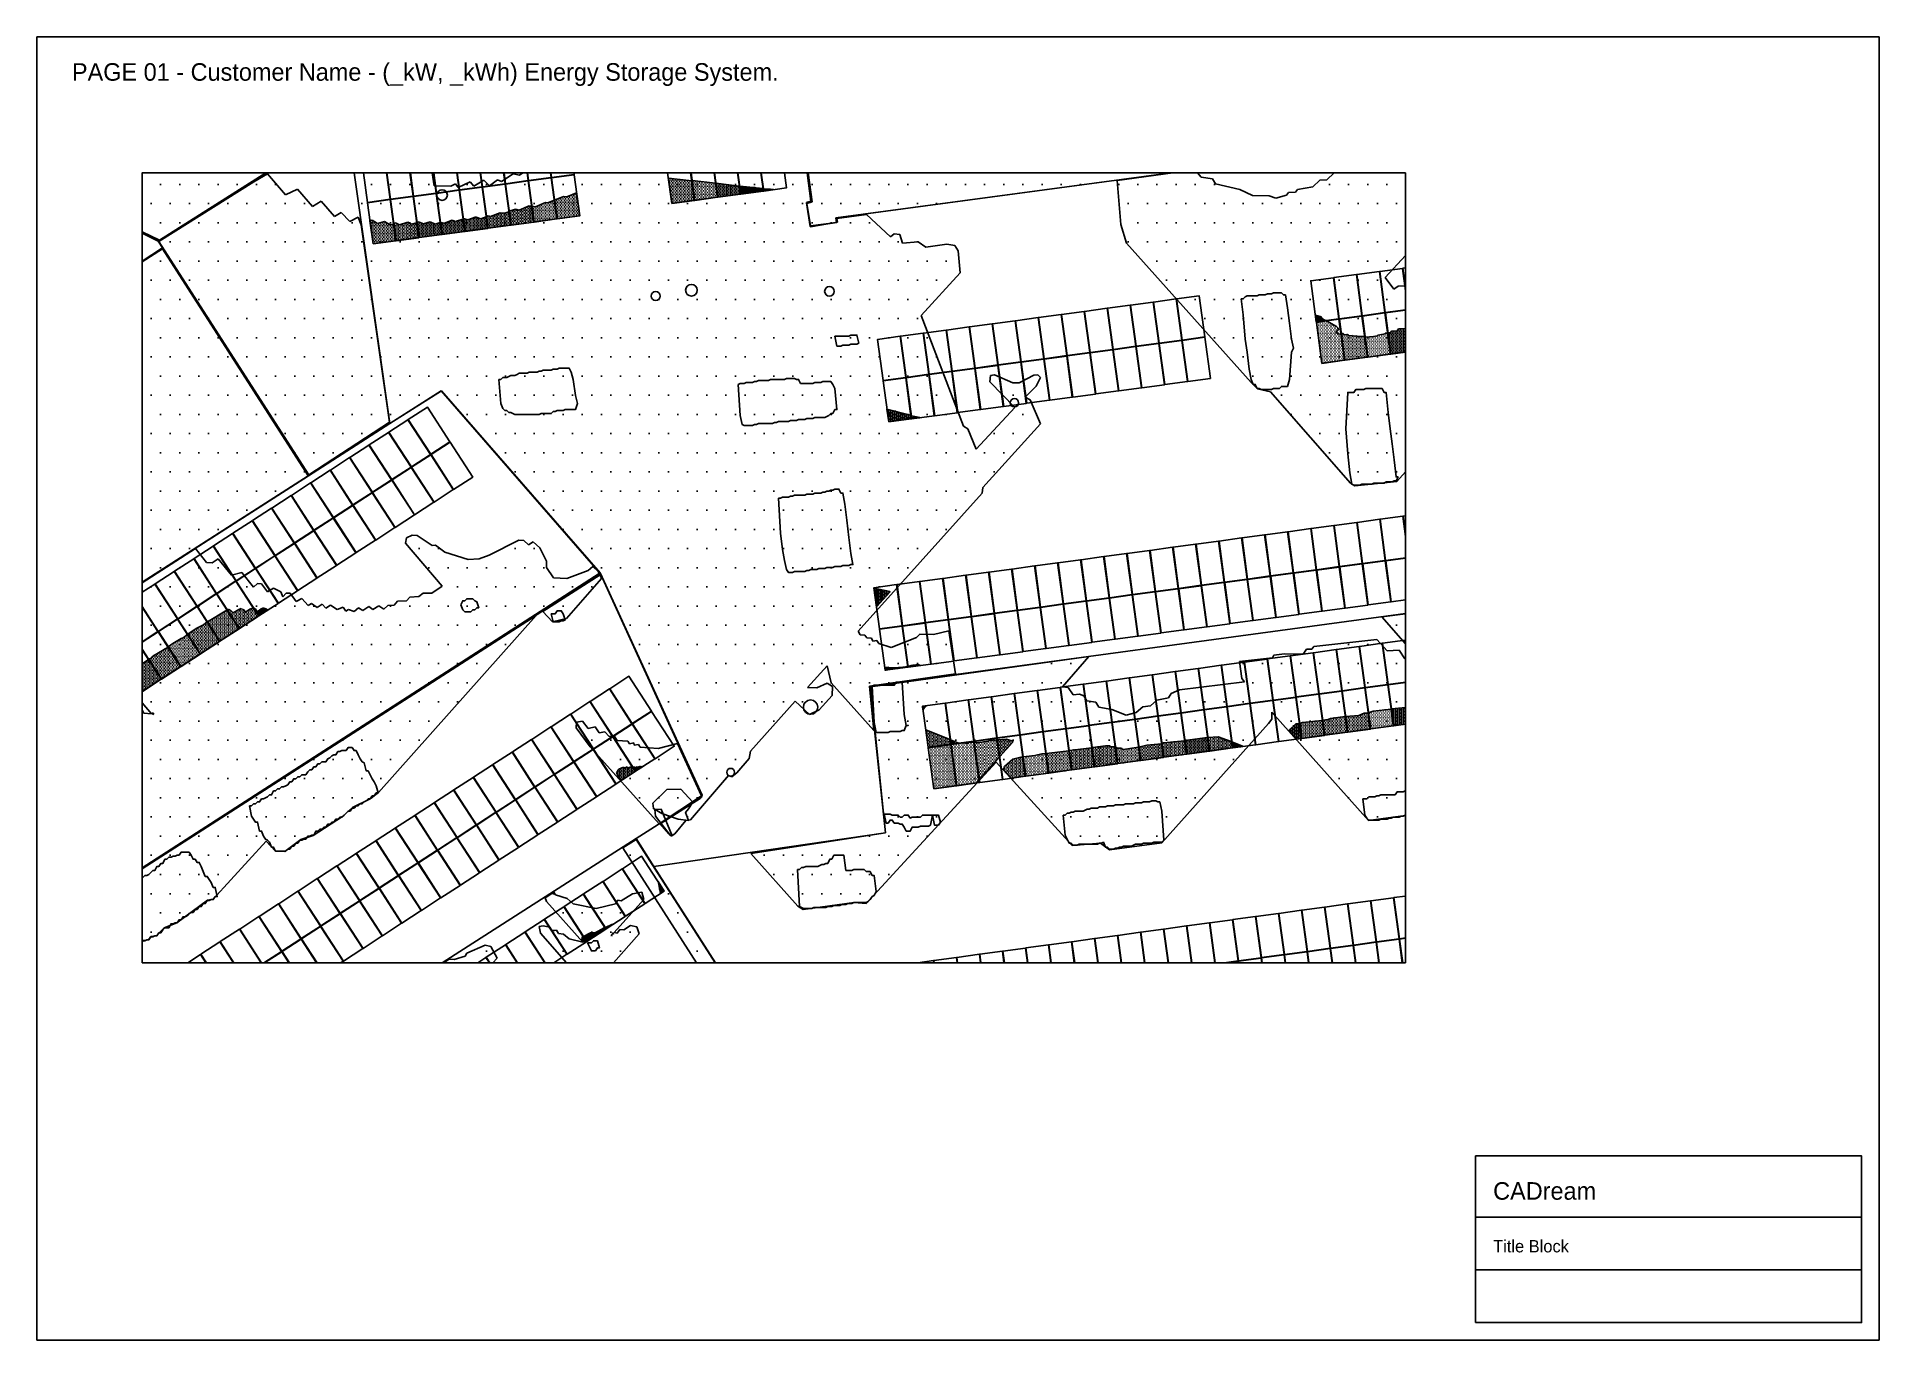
# Paper-space layout 'Layout1' of a CAD drawing. Header units: metres, sheet in millimetres. Extents: x 0 to 420, y 0 to 297.
# The model-space entities are those that its viewports show. They can reach past a viewport. Long polylines and large blocks are cut down to what shows.
import ezdxf

# ---------------------------------------------------------------- set-up
doc = ezdxf.new("R2010")
doc.units = ezdxf.units.M
doc.linetypes.add('DASHED', pattern=[1.524, 1.27, -0.254])
for name, color, linetype in [('Module', 7, 'ByLayer'), ('Obstruction', 7, 'ByLayer'), ('Ridge Line', 7, 'ByLayer'), ('Shading', 8, 'DASHED'), ('SHEET_BORDER', 8, 'Continuous'), ('SHEET_TEXT', 5, 'Continuous'), ('SHEET_TITLEBLOCK', 7, 'Continuous'), ('SHEET_VIEWPORT_FRAME', 6, 'Continuous'), ('Unit Area Boundary', 7, 'ByLayer')]:
    doc.layers.add(name, color=color, linetype=linetype)

psp = doc.layouts.get("Layout1")

# ---------------------------------------------------------------- texts
at = {"layer": 'SHEET_TEXT'}
psp.add_text('PAGE 01 - Customer Name - (_kW, _kWh) Energy Storage System.', height=4, dxfattribs=at).set_placement((8, 287))

msp = doc.modelspace()

# ---------------------------------------------------------------- blocks, each defined once
blk = doc.blocks.new('CADREAM_TITLEBLOCK_TEMPLATE_V1')
at = {"layer": 'SHEET_TITLEBLOCK'}
for p, q in [((0, 24), (88, 24)), ((0, 12), (88, 12))]:
    blk.add_line(p, q, dxfattribs=at)
blk.add_lwpolyline([(0, 0), (88, 0), (88, 38), (0, 38)], close=True, dxfattribs=at)
for s, height, p in [('CADream', 4, (4, 28)), ('Title Block', 2.8, (4, 16))]:
    blk.add_text(s, height=height, dxfattribs=at).set_placement(p)
blk = doc.blocks.new('*U0')
at = {"layer": 'Unit Area Boundary', "color": 2}
blk.add_polyline3d([(-40935, 9057, 16333), (-30387, 15903, 16333), (-30598, 16227, 16333), (-37149, 19470, 16333)], dxfattribs=at)
at = {"flags": 1}
for tag in ['unit_id', 'unit_name', 'is_enable_parapet', 'parapet_height', 'ground_elevation']:
    blk.add_attdef(tag, (0, 0), '', height=2.5, dxfattribs=at)
blk = doc.blocks.new('*U1')
at = {"layer": 'Ridge Line', "color": 30}
for p, q in [((1890, 18192, 10), (-5570, 73145, 10)), ((1890, 18192, 13960), (-5570, 73145, 14444)), ((47169, 23301, 10), (3104, 17394, 10)), ((47169, 23301, 13948), (3104, 17394, 13952)), ((-21224, 22139, 14023), (-19088, 7166, 13891)), ((-19088, 7166, 15169), (-21224, 22139, 15169)), ((-22132, 21567, 15169), (-30598, 16227, 15169)), ((-22132, 21567, 9152), (-30598, 16227, 9152)), ((-30598, 16227, 9152), (-37149, 19470, 9152)), ((1621, 18137, 10), (1890, 18192, 10)), ((1621, 18137, 13960), (1890, 18192, 13960)), ((1810, 16965, 10), (1621, 18137, 10)), ((1810, 16965, 13950), (1621, 18137, 13960)), ((3140, 17158, 10), (1810, 16965, 10)), ((3140, 17158, 13950), (1810, 16965, 13950)), ((3104, 17394, 10), (3140, 17158, 10)), ((3104, 17394, 13952), (3140, 17158, 13950)), ((-40935, 9057, 9630), (-30387, 15903, 9630)), ((-30598, 16227, 15169), (-30387, 15903, 15169)), ((-30387, 15903, 9630), (-23127, 4577, 9630)), ((-30387, 15903, 15169), (-23127, 4577, 15169)), ((-19088, 7166, 13891), (-16537, 8801, 13902)), ((-19088, 7166, 18815), (-16537, 8801, 18815)), ((-16537, 8801, 13902), (-8620, -301, 13813)), ((-16537, 8801, 18815), (-8620, -301, 19107)), ((-23127, 4577, 15169), (-19088, 7166, 15169)), ((-23127, 4577, 18815), (-19088, 7166, 18815)), ((-23127, 4577, 9630), (-53226, -14715, 9630)), ((-53226, -14715, 18815), (-23127, 4577, 18815)), ((4771, -5873, 13749), (73104, 3363, 13743)), ((73104, 3363, 10899), (4771, -5873, 10658)), ((-8620, -301, 19048), (-47137, -25025, 19047)), ((-8620, -301, 19107), (-47137, -25025, 19107)), ((-8620, -301, 13813), (-3557, -11356, 13712)), ((-3557, -11356, 18755), (-8620, -301, 19048)), ((5553, -13174, 13685), (4771, -5873, 13749)), ((4771, -5873, 10658), (5553, -13174, 10658)), ((-3557, -11356, 13712), (-6840, -13456, 13698)), ((-6840, -13456, 18755), (-3557, -11356, 18755)), ((-6840, -13456, 9448), (-40222, -34806, 9448)), ((-40222, -34806, 18755), (-6840, -13456, 18755)), ((-6840, -13456, 13698), (-5956, -14838, 13685)), ((-5956, -14838, 9448), (-6840, -13456, 9448)), ((-5956, -14838, 13685), (5553, -13174, 13685)), ((5553, -13174, 10658), (-5956, -14838, 10617)), ((-5956, -14838, 10617), (308, -24632, 10634)), ((308, -24632, 9448), (-5956, -14838, 9448))]:
    blk.add_line(p, q, dxfattribs=at)
at = {"flags": 1}
for tag in ['unit_id', 'unit_name']:
    blk.add_attdef(tag, (0, 0), '', height=2.5, dxfattribs=at)
blk = doc.blocks.new('*U6')
at = {"layer": 'Module', "color": 0}
blk.add_polyline3d([(0, 0, 0), (112.4, 15.2, 0), (84.7, 219.6, 119.1), (-27.6, 204.4, 119.1)], close=True, dxfattribs=at)
at = {"flags": 1}
for tag in ['vmpo', 'voco', 'silicon-material', 'theme', 'company-name', 'id', 'panel-length', 'panel-width', 'panel-height', 'mounting-hole-spacing1', 'mounting-hole-spacing2', 'userid', 'impo', 'isco', 'module-material', 'note', 'name', 'pmax']:
    blk.add_attdef(tag, (0, 0), '', height=2.5, dxfattribs=at)
blk = doc.blocks.new('*U7')
at = {"layer": 'Module', "color": 152}
for p in [(-1447.9, 1893.4, 1567), (-1333.5, 1908.8, 1567), (-1219.2, 1924.3, 1567), (-1104.8, 1939.8, 1567), (-2019.7, 1816.1, 1567), (-1905.3, 1831.5, 1567), (-1791, 1847, 1567), (-1676.6, 1862.5, 1567), (-1562.2, 1877.9, 1567), (-507.1, 1810.7, 1446.9), (-392.7, 1826.1, 1446.9), (-278.4, 1841.6, 1446.9), (-164, 1857.1, 1446.9), (-49.7, 1872.5, 1446.9), (-1191.3, 1718.2, 1446.9), (-1076.9, 1733.6, 1446.9), (-1877.4, 1625.4, 1446.9), (-1763.1, 1640.9, 1446.9), (-1648.7, 1656.3, 1446.9), (-1534.4, 1671.8, 1446.9), (-1420, 1687.2, 1446.9), (-1305.6, 1702.7, 1446.9), (-1991.8, 1609.9, 1446.9), (1572.7, 1070.1, 1556.2), (1687, 1085.6, 1556.2), (1801.4, 1101, 1556.2), (1915.8, 1116.5, 1556.2), (2030.1, 1131.9, 1556.2), (886.5, 977.3, 1556.3), (1000.9, 992.8, 1556.3), (1115.2, 1008.3, 1556.2), (1229.6, 1023.7, 1556.2), (1344, 1039.2, 1556.2), (1458.3, 1054.6, 1556.2), (543.4, 930.9, 1556.3), (657.8, 946.4, 1556.3), (772.2, 961.9, 1556.3), (1714.9, 879.4, 1436.1), (1829.3, 894.9, 1436.1), (1943.6, 910.3, 1436.1), (2058, 925.8, 1436.1), (1143.1, 802.1, 1436.1), (1257.5, 817.6, 1436.1), (1371.8, 833, 1436.1), (1486.2, 848.5, 1436.1), (1600.5, 864, 1436.1), (571.3, 724.8, 1436.2), (685.7, 740.3, 1436.2), (800, 755.7, 1436.2), (914.4, 771.2, 1436.2), (1028.7, 786.6, 1436.2), (525.8, -303.1, 1545.5), (640.2, -287.7, 1545.5), (754.5, -272.2, 1545.5), (868.9, -256.7, 1545.5), (983.3, -241.3, 1545.5), (1097.6, -225.8, 1545.5), (668.1, -493.8, 1425.4), (782.4, -478.3, 1425.4), (896.8, -462.9, 1425.4), (1011.1, -447.4, 1425.4), (1125.5, -432, 1425.4), (553.7, -509.3, 1425.4)]:
    blk.add_blockref('*U6', p, dxfattribs=at)
at = {"layer": 'Module', "color": 31}
for p in [(2925.8, 1253, 1556.1), (3040.1, 1268.5, 1556.1), (3154.5, 1284, 1556.1), (2697, 1222.1, 1556.1), (2811.4, 1237.6, 1556.1), (3182.4, 1077.8, 1436), (2724.9, 1016, 1436), (2839.3, 1031.4, 1436), (2953.6, 1046.9, 1436), (3068, 1062.4, 1436), (2584.3, -24.8, 1545.5), (2698.7, -9.3, 1545.5), (2813, 6.1, 1545.5), (2927.4, 21.6, 1545.5), (3041.7, 37, 1545.5), (3156.1, 52.5, 1545.5), (1898.1, -117.6, 1545.5), (2012.5, -102.1, 1545.5), (2126.9, -86.7, 1545.5), (2241.2, -71.2, 1545.5), (2355.6, -55.7, 1545.5), (2469.9, -40.3, 1545.5), (1212, -210.3, 1545.5), (1326.3, -194.9, 1545.5), (1440.7, -179.4, 1545.5), (1555.1, -164, 1545.5), (1669.4, -148.5, 1545.5), (1783.8, -133, 1545.5), (2726.5, -215.5, 1425.4), (2840.9, -200, 1425.4), (2955.2, -184.6, 1425.4), (3069.6, -169.1, 1425.4), (3184, -153.6, 1425.4), (2040.4, -308.3, 1425.4), (2154.7, -292.8, 1425.4), (2269.1, -277.3, 1425.4), (2383.4, -261.9, 1425.4), (2497.8, -246.4, 1425.4), (2612.2, -230.9, 1425.4), (1354.2, -401, 1425.4), (1468.6, -385.6, 1425.4), (1582.9, -370.1, 1425.4), (1697.3, -354.6, 1425.4), (1811.7, -339.2, 1425.4), (1926, -323.7, 1425.4), (1239.9, -416.5, 1425.4)]:
    blk.add_blockref('*U6', p, dxfattribs=at)
at = {"flags": 1}
for tag in ['tilt', 'azimuth', 'align', 'array-mode', 'offset-x', 'offset-y', 'mode', 'panel-x', 'panel-y', 'panel-per-row', 'bracket-type', 'bracket-value', 'row-per-array']:
    blk.add_attdef(tag, (0, 0), '', height=2.5, dxfattribs=at)
blk = doc.blocks.new('*U8')
at = {"layer": 'Module', "color": 0}
blk.add_polyline3d([(0, 0, 0), (112.4, 15.4, 0), (84.4, 219.8, 119.1), (-28, 204.4, 119.1)], close=True, dxfattribs=at)
at = {"flags": 1}
for tag in ['vmpo', 'voco', 'silicon-material', 'theme', 'company-name', 'id', 'panel-length', 'panel-width', 'panel-height', 'mounting-hole-spacing1', 'mounting-hole-spacing2', 'userid', 'impo', 'isco', 'module-material', 'note', 'name', 'pmax']:
    blk.add_attdef(tag, (0, 0), '', height=2.5, dxfattribs=at)
blk = doc.blocks.new('*U9')
at = {"layer": 'Module', "color": 41}
for p in [(3053.8, -579.2, 1245.6), (2367.8, -673.1, 1242.8), (2482.1, -657.4, 1245.6), (2596.5, -641.8, 1245.6), (2710.8, -626.1, 1245.6), (2825.1, -610.5, 1245.6), (2939.5, -594.8, 1245.6), (1681.8, -766.9, 1242.8), (1796.1, -751.3, 1242.8), (1910.4, -735.6, 1242.8), (2024.8, -720, 1242.8), (2139.1, -704.3, 1242.8), (2253.5, -688.7, 1242.8), (995.8, -860.8, 1240), (1110.1, -845.1, 1240), (1224.4, -829.5, 1240), (1338.8, -813.8, 1240), (1453.1, -798.2, 1240), (1567.4, -782.5, 1240), (2624.7, -847.9, 1125.5), (2739, -832.2, 1125.5), (2853.3, -816.6, 1125.5), (2967.7, -800.9, 1125.5), (3082, -785.3, 1125.5), (767.1, -892, 1240), (881.4, -876.4, 1240), (1938.6, -941.7, 1122.7), (2053, -926.1, 1122.7), (2167.3, -910.4, 1122.7), (2281.6, -894.8, 1122.7), (2396, -879.2, 1122.7), (2510.3, -863.5, 1125.5), (1252.6, -1035.6, 1119.9), (1367, -1019.9, 1119.9), (1481.3, -1004.3, 1119.9), (1595.6, -988.6, 1119.9), (1710, -973, 1122.7), (1824.3, -957.4, 1122.7), (795.3, -1098.1, 1119.9), (909.6, -1082.5, 1119.9), (1024, -1066.9, 1119.9), (1138.3, -1051.2, 1119.9), (2995.9, -1858.9, 1246.1), (3110.2, -1843.2, 1246.1), (2309.9, -1952.7, 1246.1), (2424.2, -1937.1, 1246.1), (2538.6, -1921.4, 1246.1), (2652.9, -1905.8, 1246.1), (2767.2, -1890.1, 1246.1), (2881.6, -1874.5, 1246.1), (1623.9, -2046.6, 1240), (1738.2, -2030.9, 1240), (1852.6, -2015.3, 1246.1), (1966.9, -1999.6, 1246.1), (2081.2, -1984, 1246.1), (2195.6, -1968.4, 1246.1), (3138.4, -2049.3, 1126), (937.9, -2140.4, 1240), (1052.2, -2124.8, 1240), (1166.6, -2109.1, 1240), (1280.9, -2093.5, 1240), (1395.2, -2077.8, 1240), (1509.6, -2062.2, 1240), (2566.8, -2127.5, 1126), (2681.1, -2111.9, 1126), (2795.4, -2096.2, 1126), (2909.8, -2080.6, 1126), (3024.1, -2065, 1126), (480.5, -2203, 1240), (594.9, -2187.3, 1240), (709.2, -2171.7, 1240), (823.5, -2156.1, 1240), (1995.1, -2205.7, 1126), (2109.4, -2190.1, 1126), (2223.8, -2174.5, 1126), (2338.1, -2158.8, 1126), (2452.4, -2143.2, 1126)]:
    blk.add_blockref('*U8', p, dxfattribs=at)
at = {"flags": 1}
for tag in ['tilt', 'azimuth', 'align', 'array-mode', 'offset-x', 'offset-y', 'mode', 'panel-x', 'panel-y', 'panel-per-row', 'bracket-type', 'bracket-value', 'row-per-array']:
    blk.add_attdef(tag, (0, 0), '', height=2.5, dxfattribs=at)
blk = doc.blocks.new('*U10')
at = {"layer": 'Module', "color": 0}
blk.add_polyline3d([(0, 0, 0), (95.1, 61.7, 0), (-17.2, 234.8, 119.1), (-112.3, 173, 119.1)], close=True, dxfattribs=at)
at = {"flags": 1}
for tag in ['vmpo', 'voco', 'silicon-material', 'theme', 'company-name', 'id', 'panel-length', 'panel-width', 'panel-height', 'mounting-hole-spacing1', 'mounting-hole-spacing2', 'userid', 'impo', 'isco', 'module-material', 'note', 'name', 'pmax']:
    blk.add_attdef(tag, (0, 0), '', height=2.5, dxfattribs=at)
blk = doc.blocks.new('*U11')
at = {"layer": 'Module', "color": 1}
for p in [(-639.5, -1668.1, 994.8), (-736.3, -1731, 994.8), (-929.9, -1856.6, 994.8), (-833.1, -1793.8, 994.8), (-1026.7, -1919.5, 994.8), (-1220.3, -2045.1, 994.8), (-1123.5, -1982.3, 994.8), (-1317.1, -2108, 994.8), (-1510.7, -2233.6, 994.8), (-1413.9, -2170.8, 994.8), (-1607.5, -2296.5, 994.8), (-345.1, -2333.7, 1114.9), (-248.3, -2270.9, 1114.9), (-1801.1, -2422.1, 994.8), (-1704.3, -2359.3, 994.8), (-441.8, -2396.5, 1114.9), (-635.4, -2522.2, 1114.9), (-538.6, -2459.4, 1114.9), (-231.8, -2508.2, 994.8), (-135, -2445.3, 994.8), (-732.2, -2585, 1114.9), (-328.6, -2571, 994.8), (-829, -2647.9, 1114.9), (-522.2, -2696.7, 994.8), (-425.4, -2633.8, 994.8), (-1022.6, -2773.5, 1114.9), (-925.8, -2710.7, 1114.9), (-619, -2759.5, 994.8), (-1119.4, -2836.4, 1114.9), (-812.5, -2885.2, 994.8), (-715.8, -2822.4, 994.8), (-1313, -2962, 1114.9), (-1216.2, -2899.2, 1114.9), (-909.3, -2948, 994.8), (-1409.8, -3024.9, 1114.9), (-1102.9, -3073.7, 994.8), (-1006.1, -3010.9, 994.8), (-1603.4, -3150.5, 1114.9), (-1506.6, -3087.7, 1114.9), (-1199.7, -3136.5, 994.8), (-1700.2, -3213.4, 1114.9), (-1296.5, -3199.4, 994.8), (-1893.7, -3339.1, 1114.9), (-1797, -3276.2, 1114.9), (-1490.1, -3325, 994.8), (-1393.3, -3262.2, 994.8), (-1990.5, -3401.9, 1114.9), (-1586.9, -3387.9, 994.8), (-2184.1, -3527.6, 1114.9), (-2087.3, -3464.7, 1114.9), (-1780.5, -3513.5, 994.8), (-1683.7, -3450.7, 994.8), (-2280.9, -3590.4, 1114.9), (-1877.3, -3576.4, 994.8), (-2377.7, -3653.2, 1114.9), (-2070.9, -3702, 994.8), (-1974.1, -3639.2, 994.8), (-2571.3, -3778.9, 1114.9), (-2474.5, -3716.1, 1114.9), (-2167.7, -3764.9, 994.8), (-2668.1, -3841.7, 1114.9), (-2361.2, -3890.5, 994.8), (-2264.5, -3827.7, 994.8), (-2861.7, -3967.4, 1114.9), (-2764.9, -3904.6, 1114.9), (-2458, -3953.4, 994.8), (-2958.5, -4030.2, 1114.9), (-2651.6, -4079, 994.8), (-2554.8, -4016.2, 994.8), (-3152.1, -4155.9, 1114.9), (-3055.3, -4093.1, 1114.9), (-2748.4, -4141.9, 994.8), (-3248.9, -4218.7, 1114.9), (-2845.2, -4204.7, 994.8), (-3345.7, -4281.6, 1114.9), (-3038.8, -4330.4, 994.8), (-2942, -4267.5, 994.8), (-3135.6, -4393.2, 994.8), (-3232.4, -4456, 994.8)]:
    blk.add_blockref('*U10', p, dxfattribs=at)
at = {"flags": 1}
for tag in ['tilt', 'azimuth', 'align', 'array-mode', 'offset-x', 'offset-y', 'mode', 'panel-x', 'panel-y', 'panel-per-row', 'bracket-type', 'bracket-value', 'row-per-array']:
    blk.add_attdef(tag, (0, 0), '', height=2.5, dxfattribs=at)
blk = doc.blocks.new('*U16')
at = {"layer": 'Module', "color": 0}
blk.add_polyline3d([(0, 0, 0), (95.1, 61.7, 0), (-17.2, 234.8, 119.1), (-112.3, 173, 119.1)], close=True, dxfattribs=at)
at = {"flags": 1}
for tag in ['vmpo', 'voco', 'silicon-material', 'theme', 'company-name', 'id', 'panel-length', 'panel-width', 'panel-height', 'mounting-hole-spacing1', 'mounting-hole-spacing2', 'userid', 'impo', 'isco', 'module-material', 'note', 'name', 'pmax']:
    blk.add_attdef(tag, (0, 0), '', height=2.5, dxfattribs=at)
blk = doc.blocks.new('*U17')
at = {"layer": 'Module', "color": 72}
for p in [(-703.2, -773.9, 2052.5), (-800, -836.8, 2052.5), (-993.6, -962.4, 2052.4), (-896.8, -899.6, 2052.4), (-589.9, -948.4, 1932.4), (-1090.4, -1025.3, 2052.4), (-686.7, -1011.2, 1932.4), (-1187.1, -1088.1, 2052.4), (-880.3, -1136.9, 1932.3), (-783.5, -1074.1, 1932.3), (-1380.7, -1213.8, 2052.4), (-1283.9, -1150.9, 2052.4), (-977.1, -1199.7, 1932.3), (-1477.5, -1276.6, 2052.3), (-1170.7, -1325.4, 1932.3), (-1073.9, -1262.6, 1932.3), (-1671.1, -1402.3, 2052.3), (-1574.3, -1339.4, 2052.3), (-1267.5, -1388.2, 1932.3), (-1767.9, -1465.1, 2052.3), (-1461.1, -1513.9, 1932.2), (-1364.3, -1451.1, 1932.2), (-1961.5, -1590.8, 2052.3), (-1864.7, -1527.9, 2052.3), (-1557.9, -1576.7, 1932.2), (-2058.3, -1653.6, 2052.2), (-1654.6, -1639.6, 1932.2), (-2251.9, -1779.3, 2052.2), (-2155.1, -1716.4, 2052.2), (-1848.2, -1765.2, 1932.2), (-1751.4, -1702.4, 1932.2), (-2348.7, -1842.1, 2052.2), (-1945, -1828.1, 1932.1), (-2542.3, -1967.8, 2052.2), (-2445.5, -1904.9, 2052.2), (-2138.6, -1953.8, 1932.1), (-2041.8, -1890.9, 1932.1), (-2639.1, -2030.6, 2052.1), (-2235.4, -2016.6, 1932.1), (-2832.6, -2156.3, 2052.1), (-2735.8, -2093.4, 2052.1), (-2429, -2142.3, 1932.1), (-2332.2, -2079.4, 1932.1), (-2929.4, -2219.1, 2052.1), (-2525.8, -2205.1, 1932), (-3026.2, -2281.9, 2052.1), (-2719.4, -2330.8, 1932), (-2622.6, -2267.9, 1932), (-3219.8, -2407.6, 2052), (-3123, -2344.8, 2052.1), (-2816.2, -2393.6, 1932), (-3316.6, -2470.5, 2052), (-3009.8, -2519.3, 1932), (-2913, -2456.4, 1932), (-3510.2, -2596.1, 2052), (-3413.4, -2533.3, 2052), (-3106.5, -2582.1, 1931.9), (-3203.3, -2644.9, 1931.9), (-3396.9, -2770.6, 1931.9), (-3300.1, -2707.8, 1931.9)]:
    blk.add_blockref('*U16', p, dxfattribs=at)
at = {"flags": 1}
for tag in ['tilt', 'azimuth', 'align', 'array-mode', 'offset-x', 'offset-y', 'mode', 'panel-x', 'panel-y', 'panel-per-row', 'bracket-type', 'bracket-value', 'row-per-array']:
    blk.add_attdef(tag, (0, 0), '', height=2.5, dxfattribs=at)
blk = doc.blocks.new('*U18')
at = {"layer": 'Module', "color": 0}
blk.add_polyline3d([(0, 0, 0), (95.1, 61.7, 0), (-17.2, 234.8, 119.1), (-112.3, 173, 119.1)], close=True, dxfattribs=at)
at = {"flags": 1}
for tag in ['vmpo', 'voco', 'silicon-material', 'theme', 'company-name', 'id', 'panel-length', 'panel-width', 'panel-height', 'mounting-hole-spacing1', 'mounting-hole-spacing2', 'userid', 'impo', 'isco', 'module-material', 'note', 'name', 'pmax']:
    blk.add_attdef(tag, (0, 0), '', height=2.5, dxfattribs=at)
blk = doc.blocks.new('*U19')
at = {"layer": 'Module', "color": 72}
for p in [(-1801.6, 501.2, 2062.5), (-1704.8, 564, 2062.5), (-1898.4, 438.4, 2062.5), (-1995.2, 375.5, 2062.6), (-1688.4, 326.7, 1942.4), (-1591.6, 389.6, 1942.4), (-2188.8, 249.9, 2062.6), (-2092, 312.7, 2062.6), (-1785.2, 263.9, 1942.4), (-2285.6, 187, 2062.6), (-1978.7, 138.2, 1942.5), (-1881.9, 201.1, 1942.5), (-2479.2, 61.4, 2062.6), (-2382.4, 124.2, 2062.6), (-2075.5, 75.4, 1942.5), (-2576, -1.5, 2062.7), (-2269.1, -50.3, 1942.5), (-2172.3, 12.6, 1942.5), (-2769.6, -127.1, 2062.7), (-2672.8, -64.3, 2062.7), (-2365.9, -113.1, 1942.5), (-2866.4, -190, 2062.7), (-2462.7, -175.9, 1942.6), (-3059.9, -315.6, 2062.7), (-2963.1, -252.8, 2062.7), (-2656.3, -301.6, 1942.6), (-2559.5, -238.8, 1942.6), (-3156.7, -378.5, 2062.8), (-2753.1, -364.4, 1942.6), (-3350.3, -504.1, 2062.8), (-3253.5, -441.3, 2062.8), (-2946.7, -490.1, 1942.6), (-2849.9, -427.3, 1942.6), (-3447.1, -567, 2062.8), (-3043.5, -552.9, 1942.7), (-3640.7, -692.6, 2062.8), (-3543.9, -629.8, 2062.8), (-3237.1, -678.6, 1942.7), (-3140.3, -615.8, 1942.7), (-3737.5, -755.5, 2062.9), (-3333.8, -741.5, 1942.7), (-3834.3, -818.3, 2062.9), (-3527.4, -867.1, 1942.7), (-3430.6, -804.3, 1942.7), (-4027.9, -944, 2062.9), (-3931.1, -881.1, 2062.9), (-3624.2, -930, 1942.8), (-4124.7, -1006.8, 2062.9), (-3817.8, -1055.6, 1942.8), (-3721, -992.8, 1942.8), (-4318.3, -1132.5, 2063), (-4221.5, -1069.6, 2062.9), (-3914.6, -1118.5, 1942.8), (-4415, -1195.3, 2063), (-4011.4, -1181.3, 1942.8), (-4511.8, -1258.2, 2063), (-4205, -1307, 1942.9), (-4108.2, -1244.1, 1942.8), (-4301.8, -1369.8, 1942.9), (-4398.6, -1432.6, 1942.9)]:
    blk.add_blockref('*U18', p, dxfattribs=at)
at = {"flags": 1}
for tag in ['tilt', 'azimuth', 'align', 'array-mode', 'offset-x', 'offset-y', 'mode', 'panel-x', 'panel-y', 'panel-per-row', 'bracket-type', 'bracket-value', 'row-per-array']:
    blk.add_attdef(tag, (0, 0), '', height=2.5, dxfattribs=at)
blk = doc.blocks.new('*U45')
at = {"layer": 'Obstruction', "color": 1}
blk.add_polyline3d([(-1764, 9115, 16079), (-1664, 9165, 16079), (-1564, 9165, 16079), (-1464, 9165, 16079), (-1364, 9215, 16079), (-1264, 9215, 16079), (-1164, 9215, 16079), (-1064, 9215, 16079), (-964, 9265, 16079), (-864, 9265, 16079), (-764, 9315, 16079), (-664, 9315, 16079), (-564, 9315, 16079), (-464, 9315, 16079), (-364, 9315, 16079), (-264, 9315, 16079), (-164, 9365, 16079), (-64, 9365, 16079), (36, 9365, 16079), (136, 9365, 16079), (236, 9365, 16079), (336, 9365, 16079), (436, 9365, 16079), (536, 9365, 16079), (636, 9415, 16079), (736, 9415, 16079), (836, 9415, 16079), (936, 9415, 16079), (1036, 9415, 16079), (1136, 9365, 16079), (1236, 9365, 16079), (1336, 9165, 16079), (1436, 9165, 16079), (1536, 9165, 16079), (1636, 9165, 16079), (1736, 9165, 16079), (1836, 9165, 16079), (1936, 9165, 16079), (2036, 9215, 16079), (2136, 9215, 16079), (2236, 9215, 16079), (2336, 9215, 16079), (2436, 9265, 16079), (2536, 9265, 16079), (2636, 9265, 16079), (2736, 9265, 16079), (2836, 9265, 16079), (2936, 9115, 16079), (3036, 8915, 16079), (3036, 8915, 16079), (3136, 7865, 16079), (3136, 7865, 16079), (3036, 7865, 16079), (2936, 7665, 16079), (2836, 7665, 16079), (2736, 7565, 16079), (2636, 7515, 16079), (2536, 7465, 16079), (2436, 7465, 16079), (2336, 7465, 16079), (2236, 7465, 16079), (2136, 7465, 16079), (2036, 7465, 16079), (1936, 7415, 16079), (1836, 7415, 16079), (1736, 7415, 16079), (1636, 7415, 16079), (1536, 7365, 16079), (1436, 7365, 16079), (1336, 7365, 16079), (1236, 7365, 16079), (1136, 7315, 16079), (1036, 7315, 16079), (936, 7315, 16079), (836, 7315, 16079), (736, 7265, 16079), (636, 7265, 16079), (536, 7265, 16079), (436, 7265, 16079), (336, 7265, 16079), (236, 7265, 16079), (136, 7215, 16079), (36, 7215, 16079), (-64, 7165, 16079), (-164, 7165, 16079), (-264, 7165, 16079), (-364, 7165, 16079), (-464, 7165, 16079), (-564, 7165, 16079), (-664, 7165, 16079), (-764, 7165, 16079), (-864, 7115, 16079), (-964, 7115, 16079), (-1064, 7065, 16079), (-1164, 7065, 16079), (-1264, 7065, 16079), (-1364, 7065, 16079), (-1464, 7065, 16079), (-1564, 7115, 16079), (-1664, 7565, 16079), (-1664, 7565, 16079)], close=True, dxfattribs=at)
at = {"flags": 1}
for tag in ['height', 'shape']:
    blk.add_attdef(tag, (0, 0), '', height=2.5, dxfattribs=at)
blk = doc.blocks.new('*U48')
at = {"layer": 'Obstruction', "color": 1}
blk.add_polyline3d([(3036, 11515, 14679), (3136, 11515, 14679), (3236, 11515, 14679), (3336, 11515, 14679), (3436, 11515, 14679), (3536, 11515, 14679), (3636, 11515, 14679), (3736, 11515, 14679), (3836, 11565, 14679), (3936, 11565, 14679), (4036, 11565, 14679), (4136, 11565, 14679), (4136, 11565, 14679), (4236, 11165, 14679), (4236, 11165, 14679), (4136, 11115, 14679), (4036, 11115, 14679), (3936, 11115, 14679), (3836, 11115, 14679), (3736, 11065, 14679), (3636, 11065, 14679), (3536, 11065, 14679), (3436, 11065, 14679), (3336, 11015, 14679), (3236, 11015, 14679), (3136, 11015, 14679), (3136, 11015, 14679)], close=True, dxfattribs=at)
at = {"flags": 1}
for tag in ['height', 'shape']:
    blk.add_attdef(tag, (0, 0), '', height=2.5, dxfattribs=at)
blk = doc.blocks.new('*U65')
at = {"layer": 'Obstruction', "color": 1}
blk.add_polyline3d([(236, 3465, 15529), (336, 3465, 15529), (436, 3515, 15529), (536, 3515, 15529), (636, 3515, 15529), (736, 3515, 15529), (836, 3565, 15529), (936, 3565, 15529), (1036, 3615, 15529), (1136, 3615, 15529), (1236, 3615, 15529), (1336, 3615, 15529), (1436, 3615, 15529), (1536, 3615, 15529), (1636, 3665, 15529), (1736, 3665, 15529), (1836, 3665, 15529), (1936, 3665, 15529), (2036, 3715, 15529), (2136, 3715, 15529), (2236, 3715, 15529), (2336, 3715, 15529), (2436, 3765, 15529), (2536, 3765, 15529), (2636, 3815, 15529), (2736, 3815, 15529), (2836, 3865, 15529), (2936, 3865, 15529), (3036, 3915, 15529), (3136, 3915, 15529), (3236, 3915, 15529), (3336, 3715, 15529), (3436, 3715, 15529), (3536, 3165, 15529), (3636, 2365, 15529), (3736, 1515, 15529), (3836, 715, 15529), (3836, 715, 15529), (3936, 165, 15529), (3936, 165, 15529), (3836, 165, 15529), (3736, 115, 15529), (3636, 115, 15529), (3536, 115, 15529), (3436, 115, 15529), (3336, 65, 15529), (3236, 65, 15529), (3136, 65, 15529), (3036, 65, 15529), (2936, 15, 15529), (2836, 15, 15529), (2736, 15, 15529), (2636, 15, 15529), (2536, -35, 15529), (2436, -35, 15529), (2336, -35, 15529), (2236, -35, 15529), (2136, -85, 15529), (2036, -85, 15529), (1936, -85, 15529), (1836, -85, 15529), (1736, -135, 15529), (1636, -135, 15529), (1536, -185, 15529), (1436, -185, 15529), (1336, -185, 15529), (1236, -185, 15529), (1136, -185, 15529), (1036, -185, 15529), (936, -235, 15529), (836, -235, 15529), (736, -235, 15529), (636, -85, 15529), (536, 365, 15529), (436, 915, 15529), (336, 1715, 15529), (336, 1715, 15529)], close=True, dxfattribs=at)
at = {"flags": 1}
for tag in ['height', 'shape']:
    blk.add_attdef(tag, (0, 0), '', height=2.5, dxfattribs=at)
blk = doc.blocks.new('*U66')
at = {"layer": 'Obstruction', "color": 1}
blk.add_polyline3d([(23236, 13365, 16179), (23336, 13365, 16179), (23436, 13465, 16179), (23536, 13515, 16179), (23636, 13515, 16179), (23736, 13515, 16179), (23836, 13515, 16179), (23936, 13515, 16179), (24036, 13515, 16179), (24136, 13565, 16179), (24236, 13565, 16179), (24336, 13565, 16179), (24436, 13565, 16179), (24536, 13615, 16179), (24636, 13615, 16179), (24736, 13615, 16179), (24836, 13665, 16179), (24936, 13665, 16179), (25036, 13665, 16179), (25136, 13665, 16179), (25236, 13665, 16179), (25336, 13565, 16179), (25436, 13565, 16179), (25536, 12915, 16179), (25636, 12165, 16179), (25736, 11365, 16179), (25736, 11365, 16179), (25836, 10915, 16179), (25836, 10915, 16179), (25736, 10715, 16179), (25636, 9365, 16179), (25536, 9015, 16179), (25436, 9015, 16179), (25336, 9015, 16179), (25236, 9015, 16179), (25136, 8915, 16179), (25036, 8915, 16179), (24936, 8915, 16179), (24836, 8915, 16179), (24736, 8865, 16179), (24636, 8865, 16179), (24536, 8865, 16179), (24436, 8865, 16179), (24336, 8865, 16179), (24236, 8865, 16179), (24136, 8915, 16179), (24036, 8915, 16179), (23936, 9115, 16179), (23836, 9115, 16179), (23736, 9365, 16179), (23636, 9865, 16179), (23536, 10715, 16179), (23436, 11365, 16179), (23336, 12565, 16179), (23336, 12565, 16179)], close=True, dxfattribs=at)
at = {"flags": 1}
for tag in ['height', 'shape']:
    blk.add_attdef(tag, (0, 0), '', height=2.5, dxfattribs=at)
blk = doc.blocks.new('*U67')
at = {"layer": 'Obstruction', "color": 1}
blk.add_polyline3d([(28436, 6915, 16129), (28536, 8715, 16129), (28636, 8715, 16129), (28736, 8715, 16129), (28836, 8715, 16129), (28936, 8865, 16129), (29036, 8865, 16129), (29136, 8865, 16129), (29236, 8865, 16129), (29336, 8865, 16129), (29436, 8915, 16129), (29536, 8915, 16129), (29636, 8915, 16129), (29736, 8915, 16129), (29836, 8915, 16129), (29936, 8915, 16129), (30036, 8915, 16129), (30136, 8915, 16129), (30236, 8915, 16129), (30336, 8715, 16129), (30436, 8715, 16129), (30536, 7715, 16129), (30636, 6915, 16129), (30736, 6165, 16129), (30836, 5365, 16129), (30936, 4515, 16129), (30936, 4515, 16129), (31036, 4515, 16129), (31036, 4515, 16129), (30936, 4315, 16129), (30836, 4315, 16129), (30736, 4265, 16129), (30636, 4265, 16129), (30536, 4265, 16129), (30436, 4265, 16129), (30336, 4215, 16129), (30236, 4215, 16129), (30136, 4215, 16129), (30036, 4215, 16129), (29936, 4215, 16129), (29836, 4215, 16129), (29736, 4165, 16129), (29636, 4165, 16129), (29536, 4165, 16129), (29436, 4165, 16129), (29336, 4165, 16129), (29236, 4165, 16129), (29136, 4115, 16129), (29036, 4115, 16129), (28936, 4115, 16129), (28836, 4115, 16129), (28736, 4165, 16129), (28636, 4715, 16129), (28536, 5665, 16129), (28536, 5665, 16129)], close=True, dxfattribs=at)
at = {"flags": 1}
for tag in ['height', 'shape']:
    blk.add_attdef(tag, (0, 0), '', height=2.5, dxfattribs=at)
blk = doc.blocks.new('*U85')
at = {"layer": 'Obstruction', "color": 1}
blk.add_polyline3d([(-13664, 9365, 15979), (-13564, 9365, 15979), (-13464, 9465, 15979), (-13364, 9465, 15979), (-13264, 9465, 15979), (-13164, 9515, 15979), (-13064, 9565, 15979), (-12964, 9565, 15979), (-12864, 9565, 15979), (-12764, 9615, 15979), (-12664, 9665, 15979), (-12564, 9665, 15979), (-12464, 9665, 15979), (-12364, 9665, 15979), (-12264, 9665, 15979), (-12164, 9715, 15979), (-12064, 9715, 15979), (-11964, 9715, 15979), (-11864, 9715, 15979), (-11764, 9715, 15979), (-11664, 9765, 15979), (-11564, 9765, 15979), (-11464, 9815, 15979), (-11364, 9815, 15979), (-11264, 9815, 15979), (-11164, 9815, 15979), (-11064, 9815, 15979), (-10964, 9865, 15979), (-10864, 9865, 15979), (-10764, 9865, 15979), (-10664, 9915, 15979), (-10564, 9915, 15979), (-10464, 9915, 15979), (-10364, 9915, 15979), (-10264, 9915, 15979), (-10164, 9915, 15979), (-10064, 9715, 15979), (-9964, 9365, 15979), (-9864, 8565, 15979), (-9864, 8565, 15979), (-9764, 8165, 15979), (-9764, 8165, 15979), (-9864, 7865, 15979), (-9964, 7865, 15979), (-10064, 7865, 15979), (-10164, 7865, 15979), (-10264, 7865, 15979), (-10364, 7865, 15979), (-10464, 7815, 15979), (-10564, 7815, 15979), (-10664, 7815, 15979), (-10764, 7815, 15979), (-10864, 7765, 15979), (-10964, 7765, 15979), (-11064, 7665, 15979), (-11164, 7665, 15979), (-11264, 7665, 15979), (-11364, 7665, 15979), (-11464, 7665, 15979), (-11564, 7665, 15979), (-11664, 7615, 15979), (-11764, 7615, 15979), (-11864, 7615, 15979), (-11964, 7615, 15979), (-12064, 7615, 15979), (-12164, 7615, 15979), (-12264, 7615, 15979), (-12364, 7615, 15979), (-12464, 7615, 15979), (-12564, 7615, 15979), (-12664, 7615, 15979), (-12764, 7615, 15979), (-12864, 7615, 15979), (-12964, 7665, 15979), (-13064, 7715, 15979), (-13164, 7715, 15979), (-13264, 7815, 15979), (-13364, 7815, 15979), (-13464, 7915, 15979), (-13564, 8165, 15979), (-13564, 8165, 15979)], close=True, dxfattribs=at)
at = {"flags": 1}
for tag in ['height', 'shape']:
    blk.add_attdef(tag, (0, 0), '', height=2.5, dxfattribs=at)
blk = doc.blocks.new('*U90')
at = {"layer": 'Obstruction', "color": 1}
blk.add_polyline3d([(1186, -14985, 12629), (1286, -14985, 12629), (1386, -14885, 12629), (1486, -14885, 12629), (1586, -14835, 12629), (1686, -14835, 12629), (1786, -14835, 12629), (1886, -14835, 12629), (1986, -14835, 12629), (2086, -14835, 12629), (2186, -14835, 12629), (2286, -14785, 12629), (2386, -14735, 12629), (2486, -14735, 12629), (2586, -14685, 12629), (2686, -14685, 12629), (2786, -14485, 12629), (2886, -14485, 12629), (2986, -14285, 12629), (3086, -14285, 12629), (3186, -14285, 12629), (3286, -14285, 12629), (3386, -14285, 12629), (3486, -14285, 12629), (3586, -15035, 12629), (3686, -15035, 12629), (3786, -15035, 12629), (3886, -15035, 12629), (3986, -14985, 12629), (4086, -14985, 12629), (4186, -14985, 12629), (4286, -14985, 12629), (4386, -14985, 12629), (4486, -14985, 12629), (4586, -15085, 12629), (4686, -15085, 12629), (4786, -15085, 12629), (4886, -15285, 12629), (4986, -15285, 12629), (4986, -15285, 12629), (5086, -16085, 12629), (5086, -16085, 12629), (4986, -16285, 12629), (4886, -16335, 12629), (4786, -16485, 12629), (4686, -16585, 12629), (4586, -16635, 12629), (4486, -16635, 12629), (4386, -16635, 12629), (4286, -16635, 12629), (4186, -16635, 12629), (4086, -16635, 12629), (3986, -16635, 12629), (3886, -16685, 12629), (3786, -16685, 12629), (3686, -16685, 12629), (3586, -16735, 12629), (3486, -16735, 12629), (3386, -16735, 12629), (3286, -16785, 12629), (3186, -16785, 12629), (3086, -16785, 12629), (2986, -16785, 12629), (2886, -16835, 12629), (2786, -16835, 12629), (2686, -16835, 12629), (2586, -16885, 12629), (2486, -16885, 12629), (2386, -16885, 12629), (2286, -16885, 12629), (2186, -16885, 12629), (2086, -16885, 12629), (1986, -16885, 12629), (1886, -16935, 12629), (1786, -16935, 12629), (1686, -16935, 12629), (1586, -16935, 12629), (1486, -16935, 12629), (1386, -16885, 12629), (1286, -16835, 12629), (1286, -16835, 12629)], close=True, dxfattribs=at)
at = {"flags": 1}
for tag in ['height', 'shape']:
    blk.add_attdef(tag, (0, 0), '', height=2.5, dxfattribs=at)
blk = doc.blocks.new('*U91')
at = {"layer": 'Obstruction', "color": 1}
blk.add_polyline3d([(4886, -5885, 14579), (4986, -5835, 14579), (5086, -5835, 14579), (5186, -5835, 14579), (5286, -5835, 14579), (5386, -5835, 14579), (5486, -5835, 14579), (5586, -5835, 14579), (5686, -5835, 14579), (5786, -5835, 14579), (5886, -5835, 14579), (5986, -5835, 14579), (6086, -5685, 14579), (6186, -5685, 14579), (6286, -5685, 14579), (6386, -5685, 14579), (6486, -7285, 14579), (6586, -7835, 14579), (6586, -7835, 14579), (6686, -7835, 14579), (6686, -7835, 14579), (6586, -7835, 14579), (6486, -8085, 14579), (6386, -8085, 14579), (6286, -8135, 14579), (6186, -8135, 14579), (6086, -8135, 14579), (5986, -8135, 14579), (5886, -8135, 14579), (5786, -8135, 14579), (5686, -8185, 14579), (5586, -8185, 14579), (5486, -8185, 14579), (5386, -8185, 14579), (5286, -8185, 14579), (5186, -8185, 14579), (5086, -8185, 14579), (4986, -7685, 14579), (4986, -7685, 14579)], close=True, dxfattribs=at)
at = {"flags": 1}
for tag in ['height', 'shape']:
    blk.add_attdef(tag, (0, 0), '', height=2.5, dxfattribs=at)
blk = doc.blocks.new('*U92')
at = {"layer": 'Obstruction', "color": 1}
blk.add_polyline3d([(14386, -12285, 12629), (14486, -12285, 12629), (14586, -12185, 12629), (14686, -12185, 12629), (14786, -12135, 12629), (14886, -12135, 12629), (14986, -12085, 12629), (15086, -12085, 12629), (15186, -12085, 12629), (15286, -12085, 12629), (15386, -12085, 12629), (15486, -12035, 12629), (15586, -11985, 12629), (15686, -11985, 12629), (15786, -11935, 12629), (15886, -11935, 12629), (15986, -11935, 12629), (16086, -11935, 12629), (16186, -11885, 12629), (16286, -11885, 12629), (16386, -11885, 12629), (16486, -11885, 12629), (16586, -11835, 12629), (16686, -11835, 12629), (16786, -11835, 12629), (16886, -11835, 12629), (16986, -11785, 12629), (17086, -11785, 12629), (17186, -11785, 12629), (17286, -11785, 12629), (17386, -11785, 12629), (17486, -11735, 12629), (17586, -11735, 12629), (17686, -11735, 12629), (17786, -11735, 12629), (17886, -11735, 12629), (17986, -11685, 12629), (18086, -11685, 12629), (18186, -11685, 12629), (18286, -11685, 12629), (18386, -11635, 12629), (18486, -11635, 12629), (18586, -11635, 12629), (18686, -11635, 12629), (18786, -11585, 12629), (18886, -11585, 12629), (18986, -11585, 12629), (19086, -11635, 12629), (19186, -11635, 12629), (19286, -12085, 12629), (19286, -12085, 12629), (19386, -13535, 12629), (19386, -13535, 12629), (19286, -13635, 12629), (19186, -13635, 12629), (19086, -13635, 12629), (18986, -13635, 12629), (18886, -13635, 12629), (18786, -13685, 12629), (18686, -13685, 12629), (18586, -13685, 12629), (18486, -13685, 12629), (18386, -13685, 12629), (18286, -13735, 12629), (18186, -13735, 12629), (18086, -13735, 12629), (17986, -13735, 12629), (17886, -13785, 12629), (17786, -13835, 12629), (17686, -13835, 12629), (17586, -13835, 12629), (17486, -13835, 12629), (17386, -13835, 12629), (17286, -13885, 12629), (17186, -13885, 12629), (17086, -13935, 12629), (16986, -13935, 12629), (16886, -13985, 12629), (16786, -13985, 12629), (16686, -13985, 12629), (16586, -13885, 12629), (16486, -13885, 12629), (16386, -13635, 12629), (16286, -13685, 12629), (16186, -13685, 12629), (16086, -13735, 12629), (15986, -13735, 12629), (15886, -13735, 12629), (15786, -13735, 12629), (15686, -13735, 12629), (15586, -13735, 12629), (15486, -13735, 12629), (15386, -13735, 12629), (15286, -13735, 12629), (15186, -13735, 12629), (15086, -13785, 12629), (14986, -13785, 12629), (14886, -13785, 12629), (14786, -13685, 12629), (14686, -13685, 12629), (14586, -13485, 12629), (14486, -13285, 12629), (14486, -13285, 12629)], close=True, dxfattribs=at)
at = {"flags": 1}
for tag in ['height', 'shape']:
    blk.add_attdef(tag, (0, 0), '', height=2.5, dxfattribs=at)
blk = doc.blocks.new('*U93')
at = {"layer": 'Obstruction', "color": 1}
blk.add_polyline3d([(29286, -11485, 12879), (29386, -11485, 12879), (29486, -11485, 12879), (29586, -11385, 12879), (29686, -11385, 12879), (29786, -11385, 12879), (29886, -11385, 12879), (29986, -11335, 12879), (30086, -11335, 12879), (30186, -11285, 12879), (30286, -11285, 12879), (30386, -11285, 12879), (30486, -11285, 12879), (30586, -11285, 12879), (30686, -11285, 12879), (30786, -11285, 12879), (30886, -11285, 12879), (30986, -11135, 12879), (31086, -11135, 12879), (31186, -11135, 12879), (31286, -11135, 12879), (31386, -11085, 12879), (31486, -11085, 12879), (31586, -11085, 12879), (31686, -11085, 12879), (31786, -11085, 12879), (31886, -11085, 12879), (31986, -11085, 12879), (32086, -11085, 12879), (32186, -11085, 12879), (32286, -11085, 12879), (32386, -11085, 12879), (32486, -11035, 12879), (32586, -10835, 12879), (32686, -10835, 12879), (32786, -10835, 12879), (32886, -10785, 12879), (32986, -10685, 12879), (33086, -10685, 12879), (33186, -10685, 12879), (33286, -10685, 12879), (33386, -10635, 12879), (33486, -10635, 12879), (33586, -10585, 12879), (33686, -10585, 12879), (33786, -10585, 12879), (33886, -10585, 12879), (33986, -10585, 12879), (34086, -10585, 12879), (34186, -10585, 12879), (34286, -10585, 12879), (34386, -10535, 12879), (34486, -10485, 12879), (34586, -10485, 12879), (34686, -10485, 12879), (34786, -10535, 12879), (34886, -10485, 12879), (34986, -10485, 12879), (35086, -10485, 12879), (35186, -10435, 12879), (35286, -10435, 12879), (35386, -10385, 12879), (35486, -10385, 12879), (35586, -10335, 12879), (35686, -10335, 12879), (35786, -10335, 12879), (35886, -10335, 12879), (35986, -10335, 12879), (36086, -10335, 12879), (36186, -10485, 12879), (36186, -10485, 12879), (36286, -10635, 12879), (36286, -10635, 12879), (36186, -11785, 12879), (36086, -11785, 12879), (35986, -11785, 12879), (35886, -11885, 12879), (35786, -11885, 12879), (35686, -11885, 12879), (35586, -11885, 12879), (35486, -11885, 12879), (35386, -11885, 12879), (35286, -11885, 12879), (35186, -11885, 12879), (35086, -11935, 12879), (34986, -11935, 12879), (34886, -11935, 12879), (34786, -11935, 12879), (34686, -11985, 12879), (34586, -11985, 12879), (34486, -12035, 12879), (34386, -12035, 12879), (34286, -12035, 12879), (34186, -12085, 12879), (34086, -12085, 12879), (33986, -12085, 12879), (33886, -12085, 12879), (33786, -12085, 12879), (33686, -12135, 12879), (33586, -12135, 12879), (33486, -12185, 12879), (33386, -12185, 12879), (33286, -12185, 12879), (33186, -12235, 12879), (33086, -12235, 12879), (32986, -12235, 12879), (32886, -12285, 12879), (32786, -12285, 12879), (32686, -12485, 12879), (32586, -12485, 12879), (32486, -12685, 12879), (32386, -12685, 12879), (32286, -12685, 12879), (32186, -12685, 12879), (32086, -12685, 12879), (31986, -12685, 12879), (31886, -12485, 12879), (31786, -12285, 12879), (31686, -12285, 12879), (31586, -12285, 12879), (31486, -12285, 12879), (31386, -12285, 12879), (31286, -12335, 12879), (31186, -12335, 12879), (31086, -12385, 12879), (30986, -12385, 12879), (30886, -12385, 12879), (30786, -12385, 12879), (30686, -12435, 12879), (30586, -12435, 12879), (30486, -12485, 12879), (30386, -12485, 12879), (30286, -12485, 12879), (30186, -12485, 12879), (30086, -12535, 12879), (29986, -12535, 12879), (29886, -12535, 12879), (29786, -12535, 12879), (29686, -12535, 12879), (29586, -12535, 12879), (29486, -12435, 12879), (29386, -12285, 12879), (29386, -12285, 12879)], close=True, dxfattribs=at)
at = {"flags": 1}
for tag in ['height', 'shape']:
    blk.add_attdef(tag, (0, 0), '', height=2.5, dxfattribs=at)
blk = doc.blocks.new('*U100')
at = {"layer": 'Obstruction', "color": 1}
blk.add_polyline3d([(5486, -12235, 13529), (5586, -12235, 13529), (5686, -12235, 13529), (5786, -12235, 13529), (5886, -12285, 13529), (5986, -12285, 13529), (6086, -12285, 13529), (6186, -12285, 13529), (6286, -12385, 13529), (6386, -12385, 13529), (6486, -12285, 13529), (6586, -12285, 13529), (6686, -12285, 13529), (6786, -12435, 13529), (6886, -12385, 13529), (6986, -12385, 13529), (7086, -12385, 13529), (7186, -12385, 13529), (7286, -12385, 13529), (7386, -12285, 13529), (7486, -12285, 13529), (7586, -12285, 13529), (7686, -12285, 13529), (7786, -12285, 13529), (7886, -12285, 13529), (7986, -12285, 13529), (8086, -12285, 13529), (8186, -12285, 13529), (8186, -12285, 13529), (8286, -12635, 13529), (8286, -12635, 13529), (8186, -12785, 13529), (8086, -12785, 13529), (7986, -12785, 13529), (7886, -12285, 13529), (7786, -12785, 13529), (7686, -12835, 13529), (7586, -12835, 13529), (7486, -12835, 13529), (7386, -12835, 13529), (7286, -12835, 13529), (7186, -12885, 13529), (7086, -12885, 13529), (6986, -12885, 13529), (6886, -12885, 13529), (6786, -13085, 13529), (6686, -13085, 13529), (6586, -13085, 13529), (6486, -12885, 13529), (6386, -12735, 13529), (6286, -12735, 13529), (6186, -12685, 13529), (6086, -12685, 13529), (5986, -12685, 13529), (5886, -12535, 13529), (5786, -12535, 13529), (5686, -12685, 13529), (5586, -12685, 13529), (5586, -12685, 13529)], close=True, dxfattribs=at)
at = {"flags": 1}
for tag in ['height', 'shape']:
    blk.add_attdef(tag, (0, 0), '', height=2.5, dxfattribs=at)
blk = doc.blocks.new('*U114')
at = {"layer": 'Obstruction', "color": 1}
blk.add_polyline3d([(-9264, -18635, 10229), (-9164, -18635, 10229), (-9064, -18635, 10229), (-8964, -18535, 10229), (-8864, -18535, 10229), (-8764, -18535, 10229), (-8764, -18535, 10229), (-8664, -18885, 10229), (-8664, -18885, 10229), (-8764, -18885, 10229), (-8864, -19035, 10229), (-8964, -19035, 10229), (-9064, -19035, 10229), (-9164, -18835, 10229), (-9164, -18835, 10229)], close=True, dxfattribs=at)
at = {"flags": 1}
for tag in ['height', 'shape']:
    blk.add_attdef(tag, (0, 0), '', height=2.5, dxfattribs=at)
blk = doc.blocks.new('*U147')
at = {"layer": 'Obstruction', "color": 1}
blk.add_polyline3d([(-34064, -17035, 22129), (-33964, -17035, 22129), (-33864, -16885, 22129), (-33764, -16885, 22129), (-33664, -16835, 22129), (-33564, -16735, 22129), (-33464, -16635, 22129), (-33364, -16635, 22129), (-33264, -16635, 22129), (-33164, -16485, 22129), (-33064, -16485, 22129), (-32964, -16385, 22129), (-32864, -16285, 22129), (-32764, -16285, 22129), (-32664, -16285, 22129), (-32564, -16135, 22129), (-32464, -16085, 22129), (-32364, -16085, 22129), (-32264, -16085, 22129), (-32164, -15885, 22129), (-32064, -15835, 22129), (-31964, -15735, 22129), (-31864, -15635, 22129), (-31764, -15635, 22129), (-31664, -15485, 22129), (-31564, -15485, 22129), (-31464, -15385, 22129), (-31364, -15385, 22129), (-31264, -15285, 22129), (-31164, -15285, 22129), (-31064, -15235, 22129), (-30964, -15135, 22129), (-30864, -15035, 22129), (-30764, -15035, 22129), (-30664, -14835, 22129), (-30564, -14835, 22129), (-30464, -14685, 22129), (-30364, -14685, 22129), (-30264, -14485, 22129), (-30164, -14485, 22129), (-30064, -14385, 22129), (-29964, -14385, 22129), (-29864, -14335, 22129), (-29764, -14335, 22129), (-29664, -14285, 22129), (-29564, -14285, 22129), (-29464, -14135, 22129), (-29364, -14135, 22129), (-29264, -14135, 22129), (-29164, -14135, 22129), (-29064, -14135, 22129), (-28964, -14285, 22129), (-28864, -14485, 22129), (-28764, -14485, 22129), (-28664, -14635, 22129), (-28564, -14635, 22129), (-28464, -14835, 22129), (-28364, -15085, 22129), (-28264, -15335, 22129), (-28164, -15335, 22129), (-28064, -15485, 22129), (-27964, -15635, 22129), (-27864, -15885, 22129), (-27764, -15885, 22129), (-27764, -15885, 22129), (-27664, -16335, 22129), (-27664, -16335, 22129), (-27764, -16335, 22129), (-27864, -16485, 22129), (-27964, -16485, 22129), (-28064, -16535, 22129), (-28164, -16535, 22129), (-28264, -16685, 22129), (-28364, -16685, 22129), (-28464, -16835, 22129), (-28564, -16835, 22129), (-28664, -16985, 22129), (-28764, -16985, 22129), (-28864, -17135, 22129), (-28964, -17135, 22129), (-29064, -17185, 22129), (-29164, -17285, 22129), (-29264, -17335, 22129), (-29364, -17335, 22129), (-29464, -17485, 22129), (-29564, -17485, 22129), (-29664, -17635, 22129), (-29764, -17635, 22129), (-29864, -17685, 22129), (-29964, -17685, 22129), (-30064, -17885, 22129), (-30164, -17885, 22129), (-30264, -17885, 22129), (-30364, -17985, 22129), (-30464, -18135, 22129), (-30564, -18135, 22129), (-30664, -18285, 22129), (-30764, -18285, 22129), (-30864, -18335, 22129), (-30964, -18335, 22129), (-31064, -18485, 22129), (-31164, -18485, 22129), (-31264, -18535, 22129), (-31364, -18535, 22129), (-31464, -18685, 22129), (-31564, -18685, 22129), (-31664, -18785, 22129), (-31764, -18785, 22129), (-31864, -18885, 22129), (-31964, -18885, 22129), (-32064, -18985, 22129), (-32164, -19085, 22129), (-32264, -19135, 22129), (-32364, -19135, 22129), (-32464, -19235, 22129), (-32564, -19235, 22129), (-32664, -19235, 22129), (-32764, -19235, 22129), (-32864, -19185, 22129), (-32964, -19135, 22129), (-33064, -18885, 22129), (-33164, -18885, 22129), (-33264, -18635, 22129), (-33364, -18535, 22129), (-33464, -18285, 22129), (-33564, -18135, 22129), (-33664, -17885, 22129), (-33764, -17885, 22129), (-33864, -17635, 22129), (-33964, -17535, 22129), (-33964, -17535, 22129)], close=True, dxfattribs=at)
at = {"flags": 1}
for tag in ['height', 'shape']:
    blk.add_attdef(tag, (0, 0), '', height=2.5, dxfattribs=at)
blk = doc.blocks.new('*U148')
at = {"layer": 'Obstruction', "color": 1}
blk.add_polyline3d([(-26064, -11835, 22229), (-25964, -11835, 22229), (-25864, -11735, 22229), (-25764, -11735, 22229), (-25664, -11635, 22229), (-25564, -11635, 22229), (-25464, -11485, 22229), (-25364, -11485, 22229), (-25264, -11435, 22229), (-25164, -11385, 22229), (-25064, -11285, 22229), (-24964, -11285, 22229), (-24864, -11085, 22229), (-24764, -11085, 22229), (-24664, -10985, 22229), (-24564, -10985, 22229), (-24464, -10885, 22229), (-24364, -10885, 22229), (-24264, -10835, 22229), (-24164, -10785, 22229), (-24064, -10635, 22229), (-23964, -10635, 22229), (-23864, -10485, 22229), (-23764, -10485, 22229), (-23664, -10385, 22229), (-23564, -10385, 22229), (-23464, -10285, 22229), (-23364, -10285, 22229), (-23264, -10285, 22229), (-23164, -10135, 22229), (-23064, -10035, 22229), (-22964, -10035, 22229), (-22864, -9885, 22229), (-22764, -9885, 22229), (-22664, -9735, 22229), (-22564, -9735, 22229), (-22464, -9635, 22229), (-22364, -9635, 22229), (-22264, -9635, 22229), (-22164, -9485, 22229), (-22064, -9435, 22229), (-21964, -9335, 22229), (-21864, -9285, 22229), (-21764, -9285, 22229), (-21664, -9135, 22229), (-21564, -9135, 22229), (-21464, -9085, 22229), (-21364, -9085, 22229), (-21264, -9085, 22229), (-21164, -8935, 22229), (-21064, -8935, 22229), (-20964, -8935, 22229), (-20864, -9085, 22229), (-20764, -9085, 22229), (-20664, -9285, 22229), (-20564, -9485, 22229), (-20464, -9635, 22229), (-20364, -9685, 22229), (-20264, -10085, 22229), (-20164, -10085, 22229), (-20064, -10285, 22229), (-19964, -10485, 22229), (-19864, -10635, 22229), (-19764, -10835, 22229), (-19764, -10835, 22229), (-19664, -11185, 22229), (-19664, -11185, 22229), (-19764, -11185, 22229), (-19864, -11335, 22229), (-19964, -11335, 22229), (-20064, -11485, 22229), (-20164, -11485, 22229), (-20264, -11585, 22229), (-20364, -11635, 22229), (-20464, -11735, 22229), (-20564, -11735, 22229), (-20664, -11835, 22229), (-20764, -11835, 22229), (-20864, -11935, 22229), (-20964, -11935, 22229), (-21064, -12085, 22229), (-21164, -12085, 22229), (-21264, -12185, 22229), (-21364, -12285, 22229), (-21464, -12385, 22229), (-21564, -12385, 22229), (-21664, -12485, 22229), (-21764, -12485, 22229), (-21864, -12635, 22229), (-21964, -12635, 22229), (-22064, -12735, 22229), (-22164, -12735, 22229), (-22264, -12885, 22229), (-22364, -12885, 22229), (-22464, -12985, 22229), (-22564, -12985, 22229), (-22664, -13085, 22229), (-22764, -13085, 22229), (-22864, -13285, 22229), (-22964, -13285, 22229), (-23064, -13335, 22229), (-23164, -13335, 22229), (-23264, -13485, 22229), (-23364, -13485, 22229), (-23464, -13535, 22229), (-23564, -13535, 22229), (-23664, -13685, 22229), (-23764, -13685, 22229), (-23864, -13835, 22229), (-23964, -13835, 22229), (-24064, -13985, 22229), (-24164, -13985, 22229), (-24264, -14085, 22229), (-24364, -14085, 22229), (-24464, -14085, 22229), (-24564, -14085, 22229), (-24664, -14085, 22229), (-24764, -14085, 22229), (-24864, -13885, 22229), (-24964, -13885, 22229), (-25064, -13635, 22229), (-25164, -13535, 22229), (-25264, -13485, 22229), (-25364, -13335, 22229), (-25464, -13085, 22229), (-25564, -13085, 22229), (-25664, -12635, 22229), (-25764, -12635, 22229), (-25864, -12485, 22229), (-25964, -12335, 22229), (-25964, -12335, 22229)], close=True, dxfattribs=at)
at = {"flags": 1}
for tag in ['height', 'shape']:
    blk.add_attdef(tag, (0, 0), '', height=2.5, dxfattribs=at)
blk = doc.blocks.new('*U149')
at = {"layer": 'Obstruction', "color": 1}
blk.add_polyline3d([(-15564, -1835, 19929), (-15464, -1635, 19929), (-15364, -1635, 19929), (-15264, -1535, 19929), (-15164, -1535, 19929), (-15064, -1535, 19929), (-14964, -1535, 19929), (-14864, -1635, 19929), (-14764, -1685, 19929), (-14764, -1685, 19929), (-14664, -1985, 19929), (-14664, -1985, 19929), (-14764, -1985, 19929), (-14864, -2085, 19929), (-14964, -2085, 19929), (-15064, -2185, 19929), (-15164, -2185, 19929), (-15264, -2185, 19929), (-15364, -2185, 19929), (-15464, -2085, 19929), (-15464, -2085, 19929)], close=True, dxfattribs=at)
at = {"flags": 1}
for tag in ['height', 'shape']:
    blk.add_attdef(tag, (0, 0), '', height=2.5, dxfattribs=at)
blk = doc.blocks.new('*U150')
at = {"layer": 'Obstruction', "color": 1}
blk.add_polyline3d([(-11064, -2285, 19829), (-10964, -2285, 19829), (-10864, -2285, 19829), (-10764, -2135, 19829), (-10664, -2135, 19829), (-10564, -2135, 19829), (-10464, -2285, 19829), (-10464, -2285, 19829), (-10364, -2585, 19829), (-10364, -2585, 19829), (-10464, -2635, 19829), (-10564, -2635, 19829), (-10664, -2685, 19829), (-10764, -2685, 19829), (-10864, -2685, 19829), (-10964, -2685, 19829), (-10964, -2685, 19829)], close=True, dxfattribs=at)
at = {"flags": 1}
for tag in ['height', 'shape']:
    blk.add_attdef(tag, (0, 0), '', height=2.5, dxfattribs=at)
blk = doc.blocks.new('*U167')
at = {"layer": 'Obstruction', "color": 1}
blk.add_polyline3d([(-1764, 9115, 16079), (-1664, 9165, 16079), (-1564, 9165, 16079), (-1464, 9165, 16079), (-1364, 9215, 16079), (-1264, 9215, 16079), (-1164, 9215, 16079), (-1064, 9215, 16079), (-964, 9265, 16079), (-864, 9265, 16079), (-764, 9315, 16079), (-664, 9315, 16079), (-564, 9315, 16079), (-464, 9315, 16079), (-364, 9315, 16079), (-264, 9315, 16079), (-164, 9365, 16079), (-64, 9365, 16079), (36, 9365, 16079), (136, 9365, 16079), (236, 9365, 16079), (336, 9365, 16079), (436, 9365, 16079), (536, 9365, 16079), (636, 9415, 16079), (736, 9415, 16079), (836, 9415, 16079), (936, 9415, 16079), (1036, 9415, 16079), (1136, 9365, 16079), (1236, 9365, 16079), (1336, 9165, 16079), (1436, 9165, 16079), (1536, 9165, 16079), (1636, 9165, 16079), (1736, 9165, 16079), (1836, 9165, 16079), (1936, 9165, 16079), (2036, 9215, 16079), (2136, 9215, 16079), (2236, 9215, 16079), (2336, 9215, 16079), (2436, 9265, 16079), (2536, 9265, 16079), (2636, 9265, 16079), (2736, 9265, 16079), (2836, 9265, 16079), (2936, 9115, 16079), (3036, 8915, 16079), (3036, 8915, 16079), (3136, 7865, 16079), (3136, 7865, 16079), (3036, 7865, 16079), (2936, 7665, 16079), (2836, 7665, 16079), (2736, 7565, 16079), (2636, 7515, 16079), (2536, 7465, 16079), (2436, 7465, 16079), (2336, 7465, 16079), (2236, 7465, 16079), (2136, 7465, 16079), (2036, 7465, 16079), (1936, 7415, 16079), (1836, 7415, 16079), (1736, 7415, 16079), (1636, 7415, 16079), (1536, 7365, 16079), (1436, 7365, 16079), (1336, 7365, 16079), (1236, 7365, 16079), (1136, 7315, 16079), (1036, 7315, 16079), (936, 7315, 16079), (836, 7315, 16079), (736, 7265, 16079), (636, 7265, 16079), (536, 7265, 16079), (436, 7265, 16079), (336, 7265, 16079), (236, 7265, 16079), (136, 7215, 16079), (36, 7215, 16079), (-64, 7165, 16079), (-164, 7165, 16079), (-264, 7165, 16079), (-364, 7165, 16079), (-464, 7165, 16079), (-564, 7165, 16079), (-664, 7165, 16079), (-764, 7165, 16079), (-864, 7115, 16079), (-964, 7115, 16079), (-1064, 7065, 16079), (-1164, 7065, 16079), (-1264, 7065, 16079), (-1364, 7065, 16079), (-1464, 7065, 16079), (-1564, 7115, 16079), (-1664, 7565, 16079), (-1664, 7565, 16079)], close=True, dxfattribs=at)
at = {"flags": 1}
for tag in ['height', 'shape']:
    blk.add_attdef(tag, (0, 0), '', height=2.5, dxfattribs=at)
blk = doc.blocks.new('*U170')
at = {"layer": 'Obstruction', "color": 1}
blk.add_polyline3d([(3036, 11515, 14679), (3136, 11515, 14679), (3236, 11515, 14679), (3336, 11515, 14679), (3436, 11515, 14679), (3536, 11515, 14679), (3636, 11515, 14679), (3736, 11515, 14679), (3836, 11565, 14679), (3936, 11565, 14679), (4036, 11565, 14679), (4136, 11565, 14679), (4136, 11565, 14679), (4236, 11165, 14679), (4236, 11165, 14679), (4136, 11115, 14679), (4036, 11115, 14679), (3936, 11115, 14679), (3836, 11115, 14679), (3736, 11065, 14679), (3636, 11065, 14679), (3536, 11065, 14679), (3436, 11065, 14679), (3336, 11015, 14679), (3236, 11015, 14679), (3136, 11015, 14679), (3136, 11015, 14679)], close=True, dxfattribs=at)
at = {"flags": 1}
for tag in ['height', 'shape']:
    blk.add_attdef(tag, (0, 0), '', height=2.5, dxfattribs=at)
blk = doc.blocks.new('*U187')
at = {"layer": 'Obstruction', "color": 1}
blk.add_polyline3d([(236, 3465, 15529), (336, 3465, 15529), (436, 3515, 15529), (536, 3515, 15529), (636, 3515, 15529), (736, 3515, 15529), (836, 3565, 15529), (936, 3565, 15529), (1036, 3615, 15529), (1136, 3615, 15529), (1236, 3615, 15529), (1336, 3615, 15529), (1436, 3615, 15529), (1536, 3615, 15529), (1636, 3665, 15529), (1736, 3665, 15529), (1836, 3665, 15529), (1936, 3665, 15529), (2036, 3715, 15529), (2136, 3715, 15529), (2236, 3715, 15529), (2336, 3715, 15529), (2436, 3765, 15529), (2536, 3765, 15529), (2636, 3815, 15529), (2736, 3815, 15529), (2836, 3865, 15529), (2936, 3865, 15529), (3036, 3915, 15529), (3136, 3915, 15529), (3236, 3915, 15529), (3336, 3715, 15529), (3436, 3715, 15529), (3536, 3165, 15529), (3636, 2365, 15529), (3736, 1515, 15529), (3836, 715, 15529), (3836, 715, 15529), (3936, 165, 15529), (3936, 165, 15529), (3836, 165, 15529), (3736, 115, 15529), (3636, 115, 15529), (3536, 115, 15529), (3436, 115, 15529), (3336, 65, 15529), (3236, 65, 15529), (3136, 65, 15529), (3036, 65, 15529), (2936, 15, 15529), (2836, 15, 15529), (2736, 15, 15529), (2636, 15, 15529), (2536, -35, 15529), (2436, -35, 15529), (2336, -35, 15529), (2236, -35, 15529), (2136, -85, 15529), (2036, -85, 15529), (1936, -85, 15529), (1836, -85, 15529), (1736, -135, 15529), (1636, -135, 15529), (1536, -185, 15529), (1436, -185, 15529), (1336, -185, 15529), (1236, -185, 15529), (1136, -185, 15529), (1036, -185, 15529), (936, -235, 15529), (836, -235, 15529), (736, -235, 15529), (636, -85, 15529), (536, 365, 15529), (436, 915, 15529), (336, 1715, 15529), (336, 1715, 15529)], close=True, dxfattribs=at)
at = {"flags": 1}
for tag in ['height', 'shape']:
    blk.add_attdef(tag, (0, 0), '', height=2.5, dxfattribs=at)
blk = doc.blocks.new('*U188')
at = {"layer": 'Obstruction', "color": 1}
blk.add_polyline3d([(23236, 13365, 16179), (23336, 13365, 16179), (23436, 13465, 16179), (23536, 13515, 16179), (23636, 13515, 16179), (23736, 13515, 16179), (23836, 13515, 16179), (23936, 13515, 16179), (24036, 13515, 16179), (24136, 13565, 16179), (24236, 13565, 16179), (24336, 13565, 16179), (24436, 13565, 16179), (24536, 13615, 16179), (24636, 13615, 16179), (24736, 13615, 16179), (24836, 13665, 16179), (24936, 13665, 16179), (25036, 13665, 16179), (25136, 13665, 16179), (25236, 13665, 16179), (25336, 13565, 16179), (25436, 13565, 16179), (25536, 12915, 16179), (25636, 12165, 16179), (25736, 11365, 16179), (25736, 11365, 16179), (25836, 10915, 16179), (25836, 10915, 16179), (25736, 10715, 16179), (25636, 9365, 16179), (25536, 9015, 16179), (25436, 9015, 16179), (25336, 9015, 16179), (25236, 9015, 16179), (25136, 8915, 16179), (25036, 8915, 16179), (24936, 8915, 16179), (24836, 8915, 16179), (24736, 8865, 16179), (24636, 8865, 16179), (24536, 8865, 16179), (24436, 8865, 16179), (24336, 8865, 16179), (24236, 8865, 16179), (24136, 8915, 16179), (24036, 8915, 16179), (23936, 9115, 16179), (23836, 9115, 16179), (23736, 9365, 16179), (23636, 9865, 16179), (23536, 10715, 16179), (23436, 11365, 16179), (23336, 12565, 16179), (23336, 12565, 16179)], close=True, dxfattribs=at)
at = {"flags": 1}
for tag in ['height', 'shape']:
    blk.add_attdef(tag, (0, 0), '', height=2.5, dxfattribs=at)
blk = doc.blocks.new('*U189')
at = {"layer": 'Obstruction', "color": 1}
blk.add_polyline3d([(28436, 6915, 16129), (28536, 8715, 16129), (28636, 8715, 16129), (28736, 8715, 16129), (28836, 8715, 16129), (28936, 8865, 16129), (29036, 8865, 16129), (29136, 8865, 16129), (29236, 8865, 16129), (29336, 8865, 16129), (29436, 8915, 16129), (29536, 8915, 16129), (29636, 8915, 16129), (29736, 8915, 16129), (29836, 8915, 16129), (29936, 8915, 16129), (30036, 8915, 16129), (30136, 8915, 16129), (30236, 8915, 16129), (30336, 8715, 16129), (30436, 8715, 16129), (30536, 7715, 16129), (30636, 6915, 16129), (30736, 6165, 16129), (30836, 5365, 16129), (30936, 4515, 16129), (30936, 4515, 16129), (31036, 4515, 16129), (31036, 4515, 16129), (30936, 4315, 16129), (30836, 4315, 16129), (30736, 4265, 16129), (30636, 4265, 16129), (30536, 4265, 16129), (30436, 4265, 16129), (30336, 4215, 16129), (30236, 4215, 16129), (30136, 4215, 16129), (30036, 4215, 16129), (29936, 4215, 16129), (29836, 4215, 16129), (29736, 4165, 16129), (29636, 4165, 16129), (29536, 4165, 16129), (29436, 4165, 16129), (29336, 4165, 16129), (29236, 4165, 16129), (29136, 4115, 16129), (29036, 4115, 16129), (28936, 4115, 16129), (28836, 4115, 16129), (28736, 4165, 16129), (28636, 4715, 16129), (28536, 5665, 16129), (28536, 5665, 16129)], close=True, dxfattribs=at)
at = {"flags": 1}
for tag in ['height', 'shape']:
    blk.add_attdef(tag, (0, 0), '', height=2.5, dxfattribs=at)
blk = doc.blocks.new('*U207')
at = {"layer": 'Obstruction', "color": 1}
blk.add_polyline3d([(-13664, 9365, 15979), (-13564, 9365, 15979), (-13464, 9465, 15979), (-13364, 9465, 15979), (-13264, 9465, 15979), (-13164, 9515, 15979), (-13064, 9565, 15979), (-12964, 9565, 15979), (-12864, 9565, 15979), (-12764, 9615, 15979), (-12664, 9665, 15979), (-12564, 9665, 15979), (-12464, 9665, 15979), (-12364, 9665, 15979), (-12264, 9665, 15979), (-12164, 9715, 15979), (-12064, 9715, 15979), (-11964, 9715, 15979), (-11864, 9715, 15979), (-11764, 9715, 15979), (-11664, 9765, 15979), (-11564, 9765, 15979), (-11464, 9815, 15979), (-11364, 9815, 15979), (-11264, 9815, 15979), (-11164, 9815, 15979), (-11064, 9815, 15979), (-10964, 9865, 15979), (-10864, 9865, 15979), (-10764, 9865, 15979), (-10664, 9915, 15979), (-10564, 9915, 15979), (-10464, 9915, 15979), (-10364, 9915, 15979), (-10264, 9915, 15979), (-10164, 9915, 15979), (-10064, 9715, 15979), (-9964, 9365, 15979), (-9864, 8565, 15979), (-9864, 8565, 15979), (-9764, 8165, 15979), (-9764, 8165, 15979), (-9864, 7865, 15979), (-9964, 7865, 15979), (-10064, 7865, 15979), (-10164, 7865, 15979), (-10264, 7865, 15979), (-10364, 7865, 15979), (-10464, 7815, 15979), (-10564, 7815, 15979), (-10664, 7815, 15979), (-10764, 7815, 15979), (-10864, 7765, 15979), (-10964, 7765, 15979), (-11064, 7665, 15979), (-11164, 7665, 15979), (-11264, 7665, 15979), (-11364, 7665, 15979), (-11464, 7665, 15979), (-11564, 7665, 15979), (-11664, 7615, 15979), (-11764, 7615, 15979), (-11864, 7615, 15979), (-11964, 7615, 15979), (-12064, 7615, 15979), (-12164, 7615, 15979), (-12264, 7615, 15979), (-12364, 7615, 15979), (-12464, 7615, 15979), (-12564, 7615, 15979), (-12664, 7615, 15979), (-12764, 7615, 15979), (-12864, 7615, 15979), (-12964, 7665, 15979), (-13064, 7715, 15979), (-13164, 7715, 15979), (-13264, 7815, 15979), (-13364, 7815, 15979), (-13464, 7915, 15979), (-13564, 8165, 15979), (-13564, 8165, 15979)], close=True, dxfattribs=at)
at = {"flags": 1}
for tag in ['height', 'shape']:
    blk.add_attdef(tag, (0, 0), '', height=2.5, dxfattribs=at)
blk = doc.blocks.new('*U212')
at = {"layer": 'Obstruction', "color": 1}
blk.add_polyline3d([(1186, -14985, 12629), (1286, -14985, 12629), (1386, -14885, 12629), (1486, -14885, 12629), (1586, -14835, 12629), (1686, -14835, 12629), (1786, -14835, 12629), (1886, -14835, 12629), (1986, -14835, 12629), (2086, -14835, 12629), (2186, -14835, 12629), (2286, -14785, 12629), (2386, -14735, 12629), (2486, -14735, 12629), (2586, -14685, 12629), (2686, -14685, 12629), (2786, -14485, 12629), (2886, -14485, 12629), (2986, -14285, 12629), (3086, -14285, 12629), (3186, -14285, 12629), (3286, -14285, 12629), (3386, -14285, 12629), (3486, -14285, 12629), (3586, -15035, 12629), (3686, -15035, 12629), (3786, -15035, 12629), (3886, -15035, 12629), (3986, -14985, 12629), (4086, -14985, 12629), (4186, -14985, 12629), (4286, -14985, 12629), (4386, -14985, 12629), (4486, -14985, 12629), (4586, -15085, 12629), (4686, -15085, 12629), (4786, -15085, 12629), (4886, -15285, 12629), (4986, -15285, 12629), (4986, -15285, 12629), (5086, -16085, 12629), (5086, -16085, 12629), (4986, -16285, 12629), (4886, -16335, 12629), (4786, -16485, 12629), (4686, -16585, 12629), (4586, -16635, 12629), (4486, -16635, 12629), (4386, -16635, 12629), (4286, -16635, 12629), (4186, -16635, 12629), (4086, -16635, 12629), (3986, -16635, 12629), (3886, -16685, 12629), (3786, -16685, 12629), (3686, -16685, 12629), (3586, -16735, 12629), (3486, -16735, 12629), (3386, -16735, 12629), (3286, -16785, 12629), (3186, -16785, 12629), (3086, -16785, 12629), (2986, -16785, 12629), (2886, -16835, 12629), (2786, -16835, 12629), (2686, -16835, 12629), (2586, -16885, 12629), (2486, -16885, 12629), (2386, -16885, 12629), (2286, -16885, 12629), (2186, -16885, 12629), (2086, -16885, 12629), (1986, -16885, 12629), (1886, -16935, 12629), (1786, -16935, 12629), (1686, -16935, 12629), (1586, -16935, 12629), (1486, -16935, 12629), (1386, -16885, 12629), (1286, -16835, 12629), (1286, -16835, 12629)], close=True, dxfattribs=at)
at = {"flags": 1}
for tag in ['height', 'shape']:
    blk.add_attdef(tag, (0, 0), '', height=2.5, dxfattribs=at)
blk = doc.blocks.new('*U213')
at = {"layer": 'Obstruction', "color": 1}
blk.add_polyline3d([(4886, -5885, 14579), (4986, -5835, 14579), (5086, -5835, 14579), (5186, -5835, 14579), (5286, -5835, 14579), (5386, -5835, 14579), (5486, -5835, 14579), (5586, -5835, 14579), (5686, -5835, 14579), (5786, -5835, 14579), (5886, -5835, 14579), (5986, -5835, 14579), (6086, -5685, 14579), (6186, -5685, 14579), (6286, -5685, 14579), (6386, -5685, 14579), (6486, -7285, 14579), (6586, -7835, 14579), (6586, -7835, 14579), (6686, -7835, 14579), (6686, -7835, 14579), (6586, -7835, 14579), (6486, -8085, 14579), (6386, -8085, 14579), (6286, -8135, 14579), (6186, -8135, 14579), (6086, -8135, 14579), (5986, -8135, 14579), (5886, -8135, 14579), (5786, -8135, 14579), (5686, -8185, 14579), (5586, -8185, 14579), (5486, -8185, 14579), (5386, -8185, 14579), (5286, -8185, 14579), (5186, -8185, 14579), (5086, -8185, 14579), (4986, -7685, 14579), (4986, -7685, 14579)], close=True, dxfattribs=at)
at = {"flags": 1}
for tag in ['height', 'shape']:
    blk.add_attdef(tag, (0, 0), '', height=2.5, dxfattribs=at)
blk = doc.blocks.new('*U214')
at = {"layer": 'Obstruction', "color": 1}
blk.add_polyline3d([(14386, -12285, 12629), (14486, -12285, 12629), (14586, -12185, 12629), (14686, -12185, 12629), (14786, -12135, 12629), (14886, -12135, 12629), (14986, -12085, 12629), (15086, -12085, 12629), (15186, -12085, 12629), (15286, -12085, 12629), (15386, -12085, 12629), (15486, -12035, 12629), (15586, -11985, 12629), (15686, -11985, 12629), (15786, -11935, 12629), (15886, -11935, 12629), (15986, -11935, 12629), (16086, -11935, 12629), (16186, -11885, 12629), (16286, -11885, 12629), (16386, -11885, 12629), (16486, -11885, 12629), (16586, -11835, 12629), (16686, -11835, 12629), (16786, -11835, 12629), (16886, -11835, 12629), (16986, -11785, 12629), (17086, -11785, 12629), (17186, -11785, 12629), (17286, -11785, 12629), (17386, -11785, 12629), (17486, -11735, 12629), (17586, -11735, 12629), (17686, -11735, 12629), (17786, -11735, 12629), (17886, -11735, 12629), (17986, -11685, 12629), (18086, -11685, 12629), (18186, -11685, 12629), (18286, -11685, 12629), (18386, -11635, 12629), (18486, -11635, 12629), (18586, -11635, 12629), (18686, -11635, 12629), (18786, -11585, 12629), (18886, -11585, 12629), (18986, -11585, 12629), (19086, -11635, 12629), (19186, -11635, 12629), (19286, -12085, 12629), (19286, -12085, 12629), (19386, -13535, 12629), (19386, -13535, 12629), (19286, -13635, 12629), (19186, -13635, 12629), (19086, -13635, 12629), (18986, -13635, 12629), (18886, -13635, 12629), (18786, -13685, 12629), (18686, -13685, 12629), (18586, -13685, 12629), (18486, -13685, 12629), (18386, -13685, 12629), (18286, -13735, 12629), (18186, -13735, 12629), (18086, -13735, 12629), (17986, -13735, 12629), (17886, -13785, 12629), (17786, -13835, 12629), (17686, -13835, 12629), (17586, -13835, 12629), (17486, -13835, 12629), (17386, -13835, 12629), (17286, -13885, 12629), (17186, -13885, 12629), (17086, -13935, 12629), (16986, -13935, 12629), (16886, -13985, 12629), (16786, -13985, 12629), (16686, -13985, 12629), (16586, -13885, 12629), (16486, -13885, 12629), (16386, -13635, 12629), (16286, -13685, 12629), (16186, -13685, 12629), (16086, -13735, 12629), (15986, -13735, 12629), (15886, -13735, 12629), (15786, -13735, 12629), (15686, -13735, 12629), (15586, -13735, 12629), (15486, -13735, 12629), (15386, -13735, 12629), (15286, -13735, 12629), (15186, -13735, 12629), (15086, -13785, 12629), (14986, -13785, 12629), (14886, -13785, 12629), (14786, -13685, 12629), (14686, -13685, 12629), (14586, -13485, 12629), (14486, -13285, 12629), (14486, -13285, 12629)], close=True, dxfattribs=at)
at = {"flags": 1}
for tag in ['height', 'shape']:
    blk.add_attdef(tag, (0, 0), '', height=2.5, dxfattribs=at)
blk = doc.blocks.new('*U215')
at = {"layer": 'Obstruction', "color": 1}
blk.add_polyline3d([(29286, -11485, 12879), (29386, -11485, 12879), (29486, -11485, 12879), (29586, -11385, 12879), (29686, -11385, 12879), (29786, -11385, 12879), (29886, -11385, 12879), (29986, -11335, 12879), (30086, -11335, 12879), (30186, -11285, 12879), (30286, -11285, 12879), (30386, -11285, 12879), (30486, -11285, 12879), (30586, -11285, 12879), (30686, -11285, 12879), (30786, -11285, 12879), (30886, -11285, 12879), (30986, -11135, 12879), (31086, -11135, 12879), (31186, -11135, 12879), (31286, -11135, 12879), (31386, -11085, 12879), (31486, -11085, 12879), (31586, -11085, 12879), (31686, -11085, 12879), (31786, -11085, 12879), (31886, -11085, 12879), (31986, -11085, 12879), (32086, -11085, 12879), (32186, -11085, 12879), (32286, -11085, 12879), (32386, -11085, 12879), (32486, -11035, 12879), (32586, -10835, 12879), (32686, -10835, 12879), (32786, -10835, 12879), (32886, -10785, 12879), (32986, -10685, 12879), (33086, -10685, 12879), (33186, -10685, 12879), (33286, -10685, 12879), (33386, -10635, 12879), (33486, -10635, 12879), (33586, -10585, 12879), (33686, -10585, 12879), (33786, -10585, 12879), (33886, -10585, 12879), (33986, -10585, 12879), (34086, -10585, 12879), (34186, -10585, 12879), (34286, -10585, 12879), (34386, -10535, 12879), (34486, -10485, 12879), (34586, -10485, 12879), (34686, -10485, 12879), (34786, -10535, 12879), (34886, -10485, 12879), (34986, -10485, 12879), (35086, -10485, 12879), (35186, -10435, 12879), (35286, -10435, 12879), (35386, -10385, 12879), (35486, -10385, 12879), (35586, -10335, 12879), (35686, -10335, 12879), (35786, -10335, 12879), (35886, -10335, 12879), (35986, -10335, 12879), (36086, -10335, 12879), (36186, -10485, 12879), (36186, -10485, 12879), (36286, -10635, 12879), (36286, -10635, 12879), (36186, -11785, 12879), (36086, -11785, 12879), (35986, -11785, 12879), (35886, -11885, 12879), (35786, -11885, 12879), (35686, -11885, 12879), (35586, -11885, 12879), (35486, -11885, 12879), (35386, -11885, 12879), (35286, -11885, 12879), (35186, -11885, 12879), (35086, -11935, 12879), (34986, -11935, 12879), (34886, -11935, 12879), (34786, -11935, 12879), (34686, -11985, 12879), (34586, -11985, 12879), (34486, -12035, 12879), (34386, -12035, 12879), (34286, -12035, 12879), (34186, -12085, 12879), (34086, -12085, 12879), (33986, -12085, 12879), (33886, -12085, 12879), (33786, -12085, 12879), (33686, -12135, 12879), (33586, -12135, 12879), (33486, -12185, 12879), (33386, -12185, 12879), (33286, -12185, 12879), (33186, -12235, 12879), (33086, -12235, 12879), (32986, -12235, 12879), (32886, -12285, 12879), (32786, -12285, 12879), (32686, -12485, 12879), (32586, -12485, 12879), (32486, -12685, 12879), (32386, -12685, 12879), (32286, -12685, 12879), (32186, -12685, 12879), (32086, -12685, 12879), (31986, -12685, 12879), (31886, -12485, 12879), (31786, -12285, 12879), (31686, -12285, 12879), (31586, -12285, 12879), (31486, -12285, 12879), (31386, -12285, 12879), (31286, -12335, 12879), (31186, -12335, 12879), (31086, -12385, 12879), (30986, -12385, 12879), (30886, -12385, 12879), (30786, -12385, 12879), (30686, -12435, 12879), (30586, -12435, 12879), (30486, -12485, 12879), (30386, -12485, 12879), (30286, -12485, 12879), (30186, -12485, 12879), (30086, -12535, 12879), (29986, -12535, 12879), (29886, -12535, 12879), (29786, -12535, 12879), (29686, -12535, 12879), (29586, -12535, 12879), (29486, -12435, 12879), (29386, -12285, 12879), (29386, -12285, 12879)], close=True, dxfattribs=at)
at = {"flags": 1}
for tag in ['height', 'shape']:
    blk.add_attdef(tag, (0, 0), '', height=2.5, dxfattribs=at)
blk = doc.blocks.new('*U222')
at = {"layer": 'Obstruction', "color": 1}
blk.add_polyline3d([(5486, -12235, 13529), (5586, -12235, 13529), (5686, -12235, 13529), (5786, -12235, 13529), (5886, -12285, 13529), (5986, -12285, 13529), (6086, -12285, 13529), (6186, -12285, 13529), (6286, -12385, 13529), (6386, -12385, 13529), (6486, -12285, 13529), (6586, -12285, 13529), (6686, -12285, 13529), (6786, -12435, 13529), (6886, -12385, 13529), (6986, -12385, 13529), (7086, -12385, 13529), (7186, -12385, 13529), (7286, -12385, 13529), (7386, -12285, 13529), (7486, -12285, 13529), (7586, -12285, 13529), (7686, -12285, 13529), (7786, -12285, 13529), (7886, -12285, 13529), (7986, -12285, 13529), (8086, -12285, 13529), (8186, -12285, 13529), (8186, -12285, 13529), (8286, -12635, 13529), (8286, -12635, 13529), (8186, -12785, 13529), (8086, -12785, 13529), (7986, -12785, 13529), (7886, -12285, 13529), (7786, -12785, 13529), (7686, -12835, 13529), (7586, -12835, 13529), (7486, -12835, 13529), (7386, -12835, 13529), (7286, -12835, 13529), (7186, -12885, 13529), (7086, -12885, 13529), (6986, -12885, 13529), (6886, -12885, 13529), (6786, -13085, 13529), (6686, -13085, 13529), (6586, -13085, 13529), (6486, -12885, 13529), (6386, -12735, 13529), (6286, -12735, 13529), (6186, -12685, 13529), (6086, -12685, 13529), (5986, -12685, 13529), (5886, -12535, 13529), (5786, -12535, 13529), (5686, -12685, 13529), (5586, -12685, 13529), (5586, -12685, 13529)], close=True, dxfattribs=at)
at = {"flags": 1}
for tag in ['height', 'shape']:
    blk.add_attdef(tag, (0, 0), '', height=2.5, dxfattribs=at)
blk = doc.blocks.new('*U236')
at = {"layer": 'Obstruction', "color": 1}
blk.add_polyline3d([(-9264, -18635, 10229), (-9164, -18635, 10229), (-9064, -18635, 10229), (-8964, -18535, 10229), (-8864, -18535, 10229), (-8764, -18535, 10229), (-8764, -18535, 10229), (-8664, -18885, 10229), (-8664, -18885, 10229), (-8764, -18885, 10229), (-8864, -19035, 10229), (-8964, -19035, 10229), (-9064, -19035, 10229), (-9164, -18835, 10229), (-9164, -18835, 10229)], close=True, dxfattribs=at)
at = {"flags": 1}
for tag in ['height', 'shape']:
    blk.add_attdef(tag, (0, 0), '', height=2.5, dxfattribs=at)
blk = doc.blocks.new('*U269')
at = {"layer": 'Obstruction', "color": 1}
blk.add_polyline3d([(-34064, -17035, 22129), (-33964, -17035, 22129), (-33864, -16885, 22129), (-33764, -16885, 22129), (-33664, -16835, 22129), (-33564, -16735, 22129), (-33464, -16635, 22129), (-33364, -16635, 22129), (-33264, -16635, 22129), (-33164, -16485, 22129), (-33064, -16485, 22129), (-32964, -16385, 22129), (-32864, -16285, 22129), (-32764, -16285, 22129), (-32664, -16285, 22129), (-32564, -16135, 22129), (-32464, -16085, 22129), (-32364, -16085, 22129), (-32264, -16085, 22129), (-32164, -15885, 22129), (-32064, -15835, 22129), (-31964, -15735, 22129), (-31864, -15635, 22129), (-31764, -15635, 22129), (-31664, -15485, 22129), (-31564, -15485, 22129), (-31464, -15385, 22129), (-31364, -15385, 22129), (-31264, -15285, 22129), (-31164, -15285, 22129), (-31064, -15235, 22129), (-30964, -15135, 22129), (-30864, -15035, 22129), (-30764, -15035, 22129), (-30664, -14835, 22129), (-30564, -14835, 22129), (-30464, -14685, 22129), (-30364, -14685, 22129), (-30264, -14485, 22129), (-30164, -14485, 22129), (-30064, -14385, 22129), (-29964, -14385, 22129), (-29864, -14335, 22129), (-29764, -14335, 22129), (-29664, -14285, 22129), (-29564, -14285, 22129), (-29464, -14135, 22129), (-29364, -14135, 22129), (-29264, -14135, 22129), (-29164, -14135, 22129), (-29064, -14135, 22129), (-28964, -14285, 22129), (-28864, -14485, 22129), (-28764, -14485, 22129), (-28664, -14635, 22129), (-28564, -14635, 22129), (-28464, -14835, 22129), (-28364, -15085, 22129), (-28264, -15335, 22129), (-28164, -15335, 22129), (-28064, -15485, 22129), (-27964, -15635, 22129), (-27864, -15885, 22129), (-27764, -15885, 22129), (-27764, -15885, 22129), (-27664, -16335, 22129), (-27664, -16335, 22129), (-27764, -16335, 22129), (-27864, -16485, 22129), (-27964, -16485, 22129), (-28064, -16535, 22129), (-28164, -16535, 22129), (-28264, -16685, 22129), (-28364, -16685, 22129), (-28464, -16835, 22129), (-28564, -16835, 22129), (-28664, -16985, 22129), (-28764, -16985, 22129), (-28864, -17135, 22129), (-28964, -17135, 22129), (-29064, -17185, 22129), (-29164, -17285, 22129), (-29264, -17335, 22129), (-29364, -17335, 22129), (-29464, -17485, 22129), (-29564, -17485, 22129), (-29664, -17635, 22129), (-29764, -17635, 22129), (-29864, -17685, 22129), (-29964, -17685, 22129), (-30064, -17885, 22129), (-30164, -17885, 22129), (-30264, -17885, 22129), (-30364, -17985, 22129), (-30464, -18135, 22129), (-30564, -18135, 22129), (-30664, -18285, 22129), (-30764, -18285, 22129), (-30864, -18335, 22129), (-30964, -18335, 22129), (-31064, -18485, 22129), (-31164, -18485, 22129), (-31264, -18535, 22129), (-31364, -18535, 22129), (-31464, -18685, 22129), (-31564, -18685, 22129), (-31664, -18785, 22129), (-31764, -18785, 22129), (-31864, -18885, 22129), (-31964, -18885, 22129), (-32064, -18985, 22129), (-32164, -19085, 22129), (-32264, -19135, 22129), (-32364, -19135, 22129), (-32464, -19235, 22129), (-32564, -19235, 22129), (-32664, -19235, 22129), (-32764, -19235, 22129), (-32864, -19185, 22129), (-32964, -19135, 22129), (-33064, -18885, 22129), (-33164, -18885, 22129), (-33264, -18635, 22129), (-33364, -18535, 22129), (-33464, -18285, 22129), (-33564, -18135, 22129), (-33664, -17885, 22129), (-33764, -17885, 22129), (-33864, -17635, 22129), (-33964, -17535, 22129), (-33964, -17535, 22129)], close=True, dxfattribs=at)
at = {"flags": 1}
for tag in ['height', 'shape']:
    blk.add_attdef(tag, (0, 0), '', height=2.5, dxfattribs=at)
blk = doc.blocks.new('*U270')
at = {"layer": 'Obstruction', "color": 1}
blk.add_polyline3d([(-26064, -11835, 22229), (-25964, -11835, 22229), (-25864, -11735, 22229), (-25764, -11735, 22229), (-25664, -11635, 22229), (-25564, -11635, 22229), (-25464, -11485, 22229), (-25364, -11485, 22229), (-25264, -11435, 22229), (-25164, -11385, 22229), (-25064, -11285, 22229), (-24964, -11285, 22229), (-24864, -11085, 22229), (-24764, -11085, 22229), (-24664, -10985, 22229), (-24564, -10985, 22229), (-24464, -10885, 22229), (-24364, -10885, 22229), (-24264, -10835, 22229), (-24164, -10785, 22229), (-24064, -10635, 22229), (-23964, -10635, 22229), (-23864, -10485, 22229), (-23764, -10485, 22229), (-23664, -10385, 22229), (-23564, -10385, 22229), (-23464, -10285, 22229), (-23364, -10285, 22229), (-23264, -10285, 22229), (-23164, -10135, 22229), (-23064, -10035, 22229), (-22964, -10035, 22229), (-22864, -9885, 22229), (-22764, -9885, 22229), (-22664, -9735, 22229), (-22564, -9735, 22229), (-22464, -9635, 22229), (-22364, -9635, 22229), (-22264, -9635, 22229), (-22164, -9485, 22229), (-22064, -9435, 22229), (-21964, -9335, 22229), (-21864, -9285, 22229), (-21764, -9285, 22229), (-21664, -9135, 22229), (-21564, -9135, 22229), (-21464, -9085, 22229), (-21364, -9085, 22229), (-21264, -9085, 22229), (-21164, -8935, 22229), (-21064, -8935, 22229), (-20964, -8935, 22229), (-20864, -9085, 22229), (-20764, -9085, 22229), (-20664, -9285, 22229), (-20564, -9485, 22229), (-20464, -9635, 22229), (-20364, -9685, 22229), (-20264, -10085, 22229), (-20164, -10085, 22229), (-20064, -10285, 22229), (-19964, -10485, 22229), (-19864, -10635, 22229), (-19764, -10835, 22229), (-19764, -10835, 22229), (-19664, -11185, 22229), (-19664, -11185, 22229), (-19764, -11185, 22229), (-19864, -11335, 22229), (-19964, -11335, 22229), (-20064, -11485, 22229), (-20164, -11485, 22229), (-20264, -11585, 22229), (-20364, -11635, 22229), (-20464, -11735, 22229), (-20564, -11735, 22229), (-20664, -11835, 22229), (-20764, -11835, 22229), (-20864, -11935, 22229), (-20964, -11935, 22229), (-21064, -12085, 22229), (-21164, -12085, 22229), (-21264, -12185, 22229), (-21364, -12285, 22229), (-21464, -12385, 22229), (-21564, -12385, 22229), (-21664, -12485, 22229), (-21764, -12485, 22229), (-21864, -12635, 22229), (-21964, -12635, 22229), (-22064, -12735, 22229), (-22164, -12735, 22229), (-22264, -12885, 22229), (-22364, -12885, 22229), (-22464, -12985, 22229), (-22564, -12985, 22229), (-22664, -13085, 22229), (-22764, -13085, 22229), (-22864, -13285, 22229), (-22964, -13285, 22229), (-23064, -13335, 22229), (-23164, -13335, 22229), (-23264, -13485, 22229), (-23364, -13485, 22229), (-23464, -13535, 22229), (-23564, -13535, 22229), (-23664, -13685, 22229), (-23764, -13685, 22229), (-23864, -13835, 22229), (-23964, -13835, 22229), (-24064, -13985, 22229), (-24164, -13985, 22229), (-24264, -14085, 22229), (-24364, -14085, 22229), (-24464, -14085, 22229), (-24564, -14085, 22229), (-24664, -14085, 22229), (-24764, -14085, 22229), (-24864, -13885, 22229), (-24964, -13885, 22229), (-25064, -13635, 22229), (-25164, -13535, 22229), (-25264, -13485, 22229), (-25364, -13335, 22229), (-25464, -13085, 22229), (-25564, -13085, 22229), (-25664, -12635, 22229), (-25764, -12635, 22229), (-25864, -12485, 22229), (-25964, -12335, 22229), (-25964, -12335, 22229)], close=True, dxfattribs=at)
at = {"flags": 1}
for tag in ['height', 'shape']:
    blk.add_attdef(tag, (0, 0), '', height=2.5, dxfattribs=at)
blk = doc.blocks.new('*U271')
at = {"layer": 'Obstruction', "color": 1}
blk.add_polyline3d([(-15564, -1835, 19929), (-15464, -1635, 19929), (-15364, -1635, 19929), (-15264, -1535, 19929), (-15164, -1535, 19929), (-15064, -1535, 19929), (-14964, -1535, 19929), (-14864, -1635, 19929), (-14764, -1685, 19929), (-14764, -1685, 19929), (-14664, -1985, 19929), (-14664, -1985, 19929), (-14764, -1985, 19929), (-14864, -2085, 19929), (-14964, -2085, 19929), (-15064, -2185, 19929), (-15164, -2185, 19929), (-15264, -2185, 19929), (-15364, -2185, 19929), (-15464, -2085, 19929), (-15464, -2085, 19929)], close=True, dxfattribs=at)
at = {"flags": 1}
for tag in ['height', 'shape']:
    blk.add_attdef(tag, (0, 0), '', height=2.5, dxfattribs=at)
blk = doc.blocks.new('*U272')
at = {"layer": 'Obstruction', "color": 1}
blk.add_polyline3d([(-11064, -2285, 19829), (-10964, -2285, 19829), (-10864, -2285, 19829), (-10764, -2135, 19829), (-10664, -2135, 19829), (-10564, -2135, 19829), (-10464, -2285, 19829), (-10464, -2285, 19829), (-10364, -2585, 19829), (-10364, -2585, 19829), (-10464, -2635, 19829), (-10564, -2635, 19829), (-10664, -2685, 19829), (-10764, -2685, 19829), (-10864, -2685, 19829), (-10964, -2685, 19829), (-10964, -2685, 19829)], close=True, dxfattribs=at)
at = {"flags": 1}
for tag in ['height', 'shape']:
    blk.add_attdef(tag, (0, 0), '', height=2.5, dxfattribs=at)
blk = doc.blocks.new('*U280')
at = {"layer": 'Obstruction', "color": 1}
blk.add_polyline3d([(-5324, -11015, 18960), (-6013, -11695, 18960), (-5986, -11960, 18960), (-5571, -12208, 18960), (-4749, -12482, 18960), (-4246, -12561, 18960), (-4387, -12155, 18960), (-4237, -11969, 18960), (-4022, -11653, 18960), (-4626, -11006, 18960)], close=True, dxfattribs=at)
at = {"flags": 1}
for tag in ['height', 'shape']:
    blk.add_attdef(tag, (0, 0), '', height=2.5, dxfattribs=at)
blk = doc.blocks.new('*U283')
at = {"layer": 'Obstruction', "color": 1}
blk.add_circle((1830, -6920, 14015), 356, dxfattribs=at)
at = {"flags": 1}
for tag in ['height', 'shape', 'radius']:
    blk.add_attdef(tag, (0, 0), '', height=2.5, dxfattribs=at)
blk = doc.blocks.new('*U284')
at = {"layer": 'Obstruction', "color": 1}
blk.add_circle((-2142, -10160, 13972), 196, dxfattribs=at)
at = {"flags": 1}
for tag in ['height', 'shape', 'radius']:
    blk.add_attdef(tag, (0, 0), '', height=2.5, dxfattribs=at)
blk = doc.blocks.new('*U285')
at = {"layer": 'Obstruction', "color": 1}
blk.add_polyline3d([(-5905, -12009, 20273), (-5880, -12342, 20273), (-5151, -13289, 20273), (-5058, -13312, 20273), (-5601, -12001, 20273)], close=True, dxfattribs=at)
at = {"flags": 1}
for tag in ['height', 'shape']:
    blk.add_attdef(tag, (0, 0), '', height=2.5, dxfattribs=at)
blk = doc.blocks.new('*U286')
at = {"layer": 'Obstruction', "color": 1}
blk.add_circle((11962, 8204, 14245), 208, dxfattribs=at)
at = {"flags": 1}
for tag in ['height', 'shape', 'radius']:
    blk.add_attdef(tag, (0, 0), '', height=2.5, dxfattribs=at)
blk = doc.blocks.new('*U287')
at = {"layer": 'Obstruction', "color": 1}
blk.add_circle((2765, 13739, 14365), 235, dxfattribs=at)
at = {"flags": 1}
for tag in ['height', 'shape', 'radius']:
    blk.add_attdef(tag, (0, 0), '', height=2.5, dxfattribs=at)
blk = doc.blocks.new('*U288')
at = {"layer": 'Obstruction', "color": 1}
blk.add_circle((-4092, 13794, 14366), 290, dxfattribs=at)
at = {"flags": 1}
for tag in ['height', 'shape', 'radius']:
    blk.add_attdef(tag, (0, 0), '', height=2.5, dxfattribs=at)
blk = doc.blocks.new('*U289')
at = {"layer": 'Obstruction', "color": 1}
blk.add_circle((-5871, 13506, 14305), 221, dxfattribs=at)
at = {"flags": 1}
for tag in ['height', 'shape', 'radius']:
    blk.add_attdef(tag, (0, 0), '', height=2.5, dxfattribs=at)
blk = doc.blocks.new('*U290')
at = {"layer": 'Obstruction', "color": 1}
blk.add_circle((-16487, 18523, 21120), 263, dxfattribs=at)
at = {"flags": 1}
for tag in ['height', 'shape', 'radius']:
    blk.add_attdef(tag, (0, 0), '', height=2.5, dxfattribs=at)

# ---------------------------------------------------------------- hatches: boundary and pattern name
at = {"layer": 'Shading'}
h = msp.add_hatch(dxfattribs=at)
h.set_pattern_fill('DOTS', scale=600)
h.paths.add_polyline_path([(-5720, 74000), (-5871, 73940), (-5801, 73127), (-5567, 73158), (1910, 18179), (1642, 18104), (1832, 16993), (3116, 17166), (3085, 17396), (47175, 23290), (47240, 23103), (48212, 23234), (40580, 79955), (-5562, 73708), (-5603, 74015), (-5720, 74000)])
h = msp.add_hatch(dxfattribs=at)
h.set_pattern_fill('DOTS', scale=600)
h.paths.add_polyline_path([(-22594, 24744), (-22483, 24798), (-22424, 24648), (-22236, 24713), (-22215, 24557), (-22033, 24661), (-22007, 24466), (-21864, 24565), (-21337, 24438), (-20639, 24493), (-19972, 24781), (-19885, 24714), (-18016, 25680), (-16874, 18976), (-16050, 18969), (-15829, 19078), (-15687, 18899), (-15098, 19177), (-14912, 18964), (-14405, 19271), (-14132, 18990), (-13740, 19281), (-13532, 19191), (-12958, 19585), (-12634, 19510), (-12027, 19949), (-11693, 19796), (-10970, 20251), (-10708, 20049), (-8927, 21083), (-10783, 23210), (-14979, 22642), (-19358, 27481), (-19586, 28878), (-17381, 29097), (-17103, 28778), (-16669, 28757), (-16396, 28477), (-16083, 28479), (-15979, 28295), (-15578, 28231), (-15475, 28046), (-14043, 27606), (-13928, 27621), (-13960, 27855), (-12969, 28068), (-13336, 29327), (-12946, 29340), (-11988, 29509), (-14200, 31946), (-15745, 31776), (-16272, 31903), (-21076, 37279), (-21244, 37653), (-21280, 39075), (-19317, 39341), (-18960, 39310), (-18697, 39108), (-18317, 39199), (-18104, 39069), (-17400, 39085), (-17073, 38693), (-16567, 38722), (-16322, 38359), (-15893, 38377), (-15697, 38086), (-15346, 38094), (-15193, 37838), (-14628, 37716), (-13781, 37830), (-13659, 38085), (-13269, 38098), (-13075, 38402), (-12641, 38381), (-12413, 38729), (-11979, 38709), (-11565, 39122), (-9365, 39380), (-9059, 39144), (-8679, 39235), (-8443, 39227), (-8389, 39115), (-7647, 39136), (-7412, 37979), (-9934, 35179), (-9389, 35213), (-9214, 34206), (-8692, 34118), (-8633, 33968), (-8055, 34046), (-7118, 34649), (-6805, 34651), (-6418, 34981), (-6028, 34994), (-5608, 35368), (-2177, 35793), (-1970, 35425), (-1812, 34257), (-1676, 34117), (-1803, 33901), (-6808, 28307), (-8150, 28086), (-8129, 27930), (-8976, 26944), (-8339, 26871), (-7912, 26612), (-7681, 26643), (-7583, 26498), (-6912, 26470), (-6158, 26691), (-5474, 27140), (-4059, 27688), (-3965, 27860), (-3557, 28034), (-1555, 28305), (-1188, 28196), (-769, 26548), (-3119, 23930), (-2827, 24089), (-2521, 23853), (1585, 20166), (1848, 18219), (1622, 18149), (1824, 16948), (3166, 17169), (3140, 17364), (4603, 17562), (5811, 16456), (5987, 16599), (6267, 16558), (6402, 16140), (7177, 16205), (7566, 15941), (8605, 16081), (9006, 16017), (9159, 15760), (9268, 14664), (7321, 12538), (9438, 7036), (9651, 6906), (10063, 5891), (11976, 7974), (10747, 9235), (10782, 9557), (10975, 9583), (11890, 9191), (12203, 9194), (12936, 9571), (13129, 9597), (13265, 9457), (13048, 9031), (12496, 8480), (12748, 8356), (13263, 7157), (10398, 3994), (10358, 3711), (4192, -3150), (4295, -3334), (4531, -3342), (4629, -3487), (4866, -3495), (4925, -3645), (5118, -3619), (5216, -3765), (5830, -3959), (7097, -3470), (7268, -3289), (7938, -3317), (8698, -3135), (9026, -5271), (4758, -5888), (4976, -8079), (2853, -5710), (2660, -4864), (1670, -5949), (2142, -5965), (2660, -5736), (2918, -5899), (2899, -6338), (2251, -7060), (1772, -7284), (1056, -6627), (-1156, -9107), (-1224, -9473), (-1833, -10190), (-2081, -10382), (-2246, -10325), (-4143, -12525), (-4374, -12556), (-4911, -13223), (-5093, -13327), (-5224, -13226), (-5644, -12728), (-3659, -11468), (-3564, -11297), (-8627, -246), (-16515, 8796), (-19079, 7180), (-21224, 22154), (-22090, 21600), (-22594, 24744)])
h = msp.add_hatch(dxfattribs=at)
h.set_pattern_fill('DOTS', scale=600)
h.paths.add_polyline_path([(-37574, 19646), (-36910, 19378), (-30531, 16274), (-22167, 21576), (-22428, 23413), (-23549, 23459), (-29867, 33011), (-32127, 33750), (-33985, 29482), (-34998, 27740), (-37568, 23814), (-39613, 21429), (-37574, 19646)])
h = msp.add_hatch(dxfattribs=at)
h.set_pattern_fill('DOTS', scale=600)
h.paths.add_polyline_path([(17254, 17054), (17075, 19250), (20924, 19771), (21246, 19418), (21806, 19335), (21959, 19078), (23171, 18806), (23801, 18495), (24626, 18488), (24955, 18374), (25483, 18524), (25583, 18657), (25934, 18665), (26034, 18797), (26799, 18940), (27147, 19265), (27498, 19273), (27880, 19642), (28308, 19660), (28761, 20078), (29306, 20112), (29830, 20580), (31612, 20742), (31830, 20573), (32255, 18014), (32138, 17720), (32104, 16526), (31859, 16017), (30388, 14431), (30819, 13855), (31034, 14003), (31424, 14016), (31485, 14143), (31914, 14161), (32185, 14476), (32537, 14484), (32918, 14852), (33606, 14985), (33800, 15289), (34603, 15437), (34869, 15790), (35821, 15999), (36606, 15986), (36671, 15797), (36787, 15812), (37384, 11690), (37504, 11667), (37177, 11187), (37461, 10829), (37813, 10837), (37902, 11047), (38215, 11050), (38520, 10536), (38795, 10533), (38884, 10744), (39197, 10746), (39507, 10194), (39699, 10220), (39755, 10386), (40063, 10428), (40177, 10165), (40293, 10181), (40373, 9875), (40533, 9857), (40622, 10067), (40776, 10088), (40935, 10070), (41005, 9841), (41280, 9839), (41369, 10049), (41523, 10070), (41682, 10052), (41757, 9785), (41917, 9767), (42083, 9987), (42396, 9990), (42597, 9660), (42879, 9897), (43115, 9889), (43185, 9661), (43378, 9687), (43429, 9892), (43835, 9788), (43890, 9954), (44275, 10007), (44326, 10212), (44771, 10113), (44821, 10318), (45250, 10337), (45306, 10503), (45745, 10443), (45801, 10609), (46345, 10644), (46401, 10810), (46686, 10729), (46840, 10750), (46896, 10916), (47402, 10945), (47751, 11548), (48037, 11467), (48191, 11488), (48247, 11654), (48873, 11660), (49399, 12405), (49690, 12286), (49861, 12467), (50680, 12499), (51311, 13338), (51640, 13224), (51807, 13444), (52823, 13463), (53670, 14450), (53916, 14364), (54165, 14557), (55500, 14539), (55808, 14581), (55974, 14801), (56529, 14758), (55464, 15961), (55169, 18142), (56027, 18178), (56165, 18316), (56627, 18379), (57129, 17852), (57668, 17925), (58006, 17455), (58468, 17518), (58713, 17154), (59142, 17173), (59305, 16838), (59690, 16890), (59749, 16740), (60057, 16781), (60199, 16602), (60545, 16649), (60605, 16499), (60918, 16501), (60978, 16351), (61763, 16338), (62213, 16201), (63237, 16458), (63298, 16586), (64145, 16700), (64300, 16999), (64768, 17022), (64962, 17326), (65506, 17360), (65766, 17752), (66393, 17758), (66763, 18204), (67511, 18187), (67913, 18400), (68265, 18408), (68564, 17933), (68835, 16225), (62817, 9424), (61991, 9153), (61475, 9202), (57964, 13128), (46057, -259), (38550, -1275), (32233, 5720), (30978, 4282), (28889, 4078), (28675, 4208), (24690, 8743), (24043, 8893), (23726, 9207), (17535, 16140), (17254, 17054)])
h = msp.add_hatch(dxfattribs=at)
h.set_pattern_fill('DOTS', scale=600)
h.paths.add_polyline_path([(-25851, 19189), (-25166, 19575), (-24275, 18531), (-23670, 18821), (-22936, 17953), (-22505, 18225), (-21834, 17455), (-21502, 17664), (-21071, 17202), (-20652, 17420), (-20511, 17050), (-19105, 7244), (-23113, 4625), (-30564, 16217), (-25851, 19189)])
h = msp.add_hatch(dxfattribs=at)
h.set_pattern_fill('DOTS', color=1, scale=50)
h.paths.add_polyline_path([(-5241, 19364), (-5072, 18112), (-3949, 18264), (-4080, 19227), (-5241, 19364)])
h = msp.add_hatch(dxfattribs=at)
h.set_pattern_fill('DOTS', color=1, scale=50)
h.paths.add_polyline_path([(-4059, 19241), (-3927, 18267), (-2805, 18419), (-2899, 19114), (-4059, 19241)])
h = msp.add_hatch(dxfattribs=at)
h.set_pattern_fill('DOTS', color=1, scale=50)
h.paths.add_polyline_path([(-9804, 18638), (-10284, 18432), (-10459, 18452), (-10894, 18273), (-10769, 17342), (-9646, 17494), (-9804, 18638)])
h = msp.add_hatch(dxfattribs=at)
h.set_pattern_fill('DOTS', color=1, scale=50)
h.paths.add_polyline_path([(-2875, 19107), (-2782, 18422), (-1663, 18573), (-1716, 18969), (-2875, 19107)])
h = msp.add_hatch(dxfattribs=at)
h.set_pattern_fill('DOTS', color=1, scale=50)
h.paths.add_polyline_path([(-1694, 18972), (-1640, 18576), (-518, 18728), (-534, 18846), (-549, 18854), (-1694, 18972)])
h = msp.add_hatch(dxfattribs=at)
h.set_pattern_fill('DOTS', color=1, scale=50)
h.paths.add_polyline_path([(-511, 18849), (-495, 18731), (-16, 18796), (-502, 18839), (-511, 18849)])
h = msp.add_hatch(dxfattribs=at)
h.set_pattern_fill('DOTS', color=1, scale=50)
h.paths.add_polyline_path([(-15429, 17355), (-15344, 16723), (-14221, 16875), (-14298, 17442), (-14564, 17341), (-14793, 17430), (-14846, 17423), (-15208, 17287), (-15429, 17355)])
h = msp.add_hatch(dxfattribs=at)
h.set_pattern_fill('DOTS', color=1, scale=50)
h.paths.add_polyline_path([(-13603, 17645), (-14076, 17451), (-14197, 17489), (-14277, 17456), (-14199, 16878), (-13079, 17029), (-13169, 17693), (-13377, 17621), (-13603, 17645)])
h = msp.add_hatch(dxfattribs=at)
h.set_pattern_fill('DOTS', color=1, scale=50)
h.paths.add_polyline_path([(-12164, 17981), (-12664, 17772), (-12840, 17825), (-13147, 17718), (-13055, 17033), (-11935, 17184), (-12040, 17955), (-12164, 17981)])
h = msp.add_hatch(dxfattribs=at)
h.set_pattern_fill('DOTS', color=1, scale=50)
h.paths.add_polyline_path([(-10946, 18255), (-11228, 18130), (-11349, 18146), (-11837, 17939), (-12019, 17968), (-11913, 17187), (-10791, 17339), (-10914, 18249), (-10946, 18255)])
h = msp.add_hatch(dxfattribs=at)
h.set_pattern_fill('DOTS', color=1, scale=50)
h.paths.add_polyline_path([(-20072, 17250), (-19917, 16105), (-18797, 16256), (-18909, 17081), (-19065, 17048), (-19356, 17216), (-19691, 17106), (-19965, 17276), (-20072, 17250)])
h = msp.add_hatch(dxfattribs=at)
h.set_pattern_fill('DOTS', color=1, scale=50)
h.paths.add_polyline_path([(-18801, 17139), (-18889, 17105), (-18775, 16259), (-17653, 16411), (-17753, 17150), (-18004, 17072), (-18199, 17176), (-18605, 17045), (-18801, 17139)])
h = msp.add_hatch(dxfattribs=at)
h.set_pattern_fill('DOTS', color=1, scale=50)
h.paths.add_polyline_path([(-17662, 17195), (-17731, 17163), (-17630, 16414), (-16508, 16566), (-16589, 17165), (-16826, 17079), (-17076, 17198), (-17416, 17086), (-17662, 17195)])
h = msp.add_hatch(dxfattribs=at)
h.set_pattern_fill('DOTS', color=1, scale=50)
h.paths.add_polyline_path([(-15995, 17278), (-16369, 17130), (-16566, 17168), (-16485, 16569), (-15366, 16720), (-15449, 17330), (-15822, 17214), (-15995, 17278)])
h = msp.add_hatch(dxfattribs=at)
h.set_pattern_fill('DOTS', scale=600)
h.paths.add_polyline_path([(-43871, 7489), (-57595, -1447), (-57482, -1696), (-60337, -3573), (-53206, -14698), (-23152, 4566), (-30388, 15855), (-40947, 9040), (-41114, 9301), (-43871, 7489)])
h = msp.add_hatch(dxfattribs=at)
h.set_pattern_fill('DOTS', color=1, scale=50)
h.paths.add_polyline_path([(26925, 12558), (26970, 12227), (27433, 12289), (27245, 12384), (27220, 12467), (26925, 12558)])
h = msp.add_hatch(dxfattribs=at)
h.set_pattern_fill('DOTS', color=1, scale=50)
h.paths.add_polyline_path([(26977, 12188), (27250, 10165), (28370, 10317), (28193, 11623), (28075, 11618), (28024, 11687), (27934, 11686), (28086, 11870), (27975, 11985), (27474, 12266), (26977, 12188)])
h = msp.add_hatch(dxfattribs=at)
h.set_pattern_fill('DOTS', color=1, scale=50)
h.paths.add_polyline_path([(31470, 12000), (31371, 11900), (31056, 11868), (30997, 11784), (30712, 11767), (30661, 11684), (30538, 11678), (30679, 10629), (31802, 10781), (31637, 12001), (31470, 12000)])
h = msp.add_hatch(dxfattribs=at)
h.set_pattern_fill('DOTS', color=1, scale=50)
h.paths.add_polyline_path([(31808, 12079), (31765, 12018), (31658, 12015), (31825, 10784), (32944, 10935), (32775, 12188), (31808, 12079)])
h = msp.add_hatch(dxfattribs=at)
h.set_pattern_fill('DOTS', color=1, scale=50)
h.paths.add_polyline_path([(28215, 11636), (28393, 10320), (29515, 10472), (29373, 11499), (28995, 11502), (28982, 11533), (28781, 11517), (28768, 11548), (28579, 11533), (28545, 11594), (28336, 11577), (28299, 11637), (28215, 11636)])
h = msp.add_hatch(dxfattribs=at)
h.set_pattern_fill('DOTS', color=1, scale=50)
h.paths.add_polyline_path([(30399, 11659), (30386, 11625), (30033, 11566), (30010, 11530), (29817, 11493), (29403, 11470), (29538, 10475), (30657, 10626), (30517, 11664), (30399, 11659)])
h = msp.add_hatch(dxfattribs=at)
h.set_pattern_fill('DOTS', color=1, scale=50)
h.paths.add_polyline_path([(5628, 7885), (5714, 7254), (6836, 7405), (6813, 7577), (6797, 7585), (5628, 7885)])
h = msp.add_hatch(dxfattribs=at)
h.set_pattern_fill('DOTS', color=1, scale=50)
h.paths.add_polyline_path([(6837, 7569), (6858, 7408), (7260, 7463), (6852, 7560), (6837, 7569)])
h = msp.add_hatch(dxfattribs=at)
h.set_pattern_fill('DOTS', scale=600)
h.paths.add_polyline_path([(-45330, -23857), (-49916, -18746), (-52535, -14812), (-51697, -14228), (-51628, -14045), (-51144, -13781), (-50742, -13753), (-50033, -14494), (-49424, -14426), (-48960, -15003), (-48363, -14988), (-48070, -15444), (-47809, -15414), (-47932, -15079), (-47704, -15070), (-47449, -15321), (-47275, -15302), (-46559, -15763), (-45872, -15598), (-45668, -15697), (-45471, -16077), (-44436, -15873), (-43742, -15427), (-43613, -15483), (-43337, -15259), (-43175, -15293), (-42434, -16520), (-40849, -16009), (-40527, -15711), (-40398, -15766), (-39791, -15331), (-39662, -15386), (-39224, -15197), (-38903, -14898), (-38480, -14903), (-37828, -14392), (-37264, -14399), (-36726, -15527), (-36462, -15357), (-36300, -15391), (-42260, -8723), (-42720, -8005), (-36971, -4315), (-36070, -5210), (-35893, -5050), (-35503, -5076), (-34848, -5806), (-34737, -5688), (-34368, -5682), (-33958, -6247), (-33448, -6242), (-33218, -6600), (-33073, -6462), (-32738, -6476), (-32528, -6802), (-32450, -6706), (-32060, -6732), (-31893, -6993), (-31437, -6976), (-31323, -7226), (-30934, -7252), (-34724, -2873), (-28744, 966), (-28196, 259), (-27914, 256), (-27617, 447), (-26953, -370), (-26440, -224), (-25871, -964), (-25661, -783), (-25466, -796), (-25161, -1199), (-24864, -1008), (-24510, -1195), (-24397, -1444), (-24240, -1252), (-24045, -1265), (-23740, -1667), (-23455, -1530), (-23138, -1879), (-22973, -1773), (-22706, -1970), (-22442, -1801), (-22262, -2008), (-22031, -1859), (-21710, -2068), (-21404, -1963), (-21279, -2159), (-21146, -2074), (-20856, -2163), (-20645, -1982), (-20421, -2114), (-20123, -1923), (-19932, -2077), (-19634, -1886), (-19389, -2050), (-19178, -1869), (-18863, -1851), (-18707, -1659), (-18251, -1642), (-18095, -1450), (-17639, -1433), (-17428, -1252), (-17005, -1257), (-16477, -917), (-18314, 1218), (-18253, 1487), (-17968, 1624), (-17719, 1599), (-16982, 1106), (-16808, 1125), (-16350, 775), (-15187, 417), (-14644, 443), (-14152, 621), (-12680, 1382), (-12431, 1357), (-12198, 1139), (-11966, 1287), (-11637, 992), (-11306, 331), (-11291, 18), (-10957, -504), (-10285, -533), (-9234, -135), (-8991, 68), (-8736, -183), (-8673, -281), (-34756, -17069), (-35899, -15870), (-35879, -17791), (-45330, -23857)])
h.paths.add_polyline_path([(-30859, -7296), (-30826, -7274), (-30867, -7209), (-30901, -7230), (-30859, -7296)], flags=16)
h = msp.add_hatch(dxfattribs=at)
h.set_pattern_fill('DOTS', scale=600)
h.paths.add_polyline_path([(-10311, -2522), (-8558, -526), (-8629, -342), (-11473, -2162), (-10998, -2686), (-10311, -2522)])
h = msp.add_hatch(dxfattribs=at)
h.set_pattern_fill('DOTS', scale=600)
h.paths.add_polyline_path([(45956, -312), (44995, -1421), (45782, -1079), (46028, -850), (46345, -847), (46659, -530), (47054, -516), (47368, -199), (47918, -164), (48217, -319), (48292, -1171), (46569, -3088), (46808, -3095), (47117, -2740), (47555, -2759), (47937, -2355), (48570, -2347), (48905, -2772), (48978, -3311), (48887, -3519), (46922, -5703), (47423, -5596), (47704, -5324), (47981, -5325), (48295, -5009), (48651, -5000), (49004, -4678), (49477, -4653), (49897, -4244), (50697, -4292), (50772, -4556), (50894, -4579), (51011, -5151), (45672, -11120), (44878, -11110), (43860, -10034), (38700, -15862), (38472, -15932), (37883, -16560), (37644, -16553), (37496, -16338), (36951, -16412), (36569, -16228), (33056, -12238), (32329, -12728), (31968, -12699), (31517, -12290), (29570, -12553), (24758, -7172), (24766, -7523), (24598, -7742), (19293, -13668), (16684, -14020), (16242, -13688), (14830, -13801), (11057, -9650), (4592, -16673), (3993, -16636), (1462, -16979), (1202, -16818), (-1135, -14196), (5547, -13176), (4803, -5913), (15662, -4406), (14359, -5914), (14642, -5954), (14889, -6312), (15200, -6270), (15410, -6359), (15564, -6613), (16007, -6670), (16161, -6924), (16810, -7032), (17524, -7327), (18019, -7182), (18339, -6904), (18728, -6851), (19047, -6573), (19626, -6455), (19756, -6242), (20169, -6069), (23406, -5670), (23263, -5494), (23149, -4648), (24789, -4465), (24851, -4339), (25397, -4266), (26313, -4298), (26476, -4041), (26754, -4043), (26855, -3912), (29981, -3568), (30492, -4125), (31082, -4085), (31378, -4515), (31933, -4518), (32141, -4881), (32336, -4855), (30225, -2438), (45956, -312)])
h.paths.add_polyline_path([(38991, -1880), (38706, -2114), (38586, -2404), (38900, -2675), (39334, -2656), (39703, -3037), (39975, -3000), (38991, -1880)], flags=16)
h.paths.add_polyline_path([(37712, -3267), (36640, -4430), (36544, -4600), (37468, -4396), (38379, -4391), (38464, -4144), (37712, -3267)], flags=16)
h.paths.add_polyline_path([(40185, -3089), (40108, -3100), (40113, -3138), (40235, -3161), (40185, -3089)], flags=16)
h.paths.add_polyline_path([(32375, -4850), (32336, -4855), (32341, -4894), (32380, -4888), (32375, -4850)], flags=16)
h.paths.add_polyline_path([(32896, -4897), (32712, -5000), (32821, -5220), (33216, -5206), (33275, -5355), (33670, -5341), (33769, -5484), (33969, -5496), (34254, -5262), (34877, -5177), (35129, -4987), (34329, -4938), (33950, -5068), (32896, -4897)], flags=16)
h.paths.add_polyline_path([(35157, -4904), (35118, -4910), (35124, -4948), (35163, -4943), (35157, -4904)], flags=16)
h.paths.add_polyline_path([(40757, -6732), (40573, -6836), (40062, -7453), (40612, -7418), (40843, -7073), (41043, -7086), (40757, -6732)], flags=16)
h.paths.add_polyline_path([(40062, -7453), (40023, -7458), (40028, -7497), (40067, -7492), (40062, -7453)], flags=16)
h.paths.add_polyline_path([(40028, -7497), (39989, -7502), (39994, -7541), (40033, -7535), (40028, -7497)], flags=16)
h.paths.add_polyline_path([(39994, -7541), (39781, -7726), (39786, -7764), (39903, -7749), (39994, -7541)], flags=16)
h = msp.add_hatch(dxfattribs=at)
h.set_pattern_fill('DOTS', color=1, scale=50)
h.paths.add_polyline_path([(4985, -1003), (5111, -1934), (5768, -1202), (5763, -1181), (4985, -1003)])
h = msp.add_hatch(dxfattribs=at)
h.set_pattern_fill('DOTS', scale=600)
h.paths.add_polyline_path([(-20057, -11474), (-19648, -11167), (-11804, -2374), (-34764, -17121), (-33014, -19127), (-32562, -19251), (-31350, -18521), (-31089, -18492), (-30966, -18321), (-30705, -18292), (-30304, -17897), (-29680, -17635), (-28155, -16521), (-27861, -16471), (-25229, -13591), (-24775, -14081), (-24298, -14098), (-23513, -13504), (-22901, -13295), (-21446, -12364), (-20946, -11906), (-20057, -11474)])
h = msp.add_hatch(dxfattribs=at)
h.set_pattern_fill('DOTS', color=1, scale=50)
h.paths.add_polyline_path([(-28711, -3013), (-29130, -3298), (-28501, -4267), (-27551, -3651), (-28174, -2690), (-28353, -2832), (-28711, -3013)])
h = msp.add_hatch(dxfattribs=at)
h.set_pattern_fill('DOTS', color=1, scale=50)
h.paths.add_polyline_path([(-28155, -2678), (-27532, -3638), (-26584, -3023), (-27184, -2099), (-28155, -2678)])
h = msp.add_hatch(dxfattribs=at)
h.set_pattern_fill('DOTS', color=1, scale=50)
h.paths.add_polyline_path([(-27165, -2087), (-26565, -3011), (-25616, -2394), (-25839, -2050), (-25864, -2053), (-25904, -2002), (-26041, -2052), (-26258, -2206), (-26378, -2052), (-26433, -2075), (-26478, -2027), (-26594, -2063), (-26866, -2240), (-26895, -2221), (-27016, -2080), (-27067, -2100), (-27103, -2059), (-27165, -2087)])
h = msp.add_hatch(dxfattribs=at)
h.set_pattern_fill('DOTS', color=1, scale=50)
h.paths.add_polyline_path([(-25820, -2038), (-25596, -2382), (-25174, -2108), (-25190, -2079), (-25231, -2016), (-25307, -2052), (-25355, -1994), (-25488, -2041), (-25668, -2184), (-25681, -2179), (-25786, -2028), (-25820, -2038)])
h = msp.add_hatch(dxfattribs=at)
h.set_pattern_fill('DOTS', color=1, scale=50)
h.paths.add_polyline_path([(-29876, -3757), (-30105, -3918), (-29470, -4896), (-28520, -4280), (-29143, -3319), (-29354, -3482), (-29463, -3514), (-29876, -3757)])
h = msp.add_hatch(dxfattribs=at)
h.set_pattern_fill('DOTS', color=1, scale=50)
h.paths.add_polyline_path([(-32050, -5155), (-31405, -6153), (-30455, -5536), (-31090, -4558), (-31586, -4892), (-32050, -5155)])
h = msp.add_hatch(dxfattribs=at)
h.set_pattern_fill('DOTS', color=1, scale=50)
h.paths.add_polyline_path([(-30860, -4383), (-30955, -4483), (-31071, -4545), (-30436, -5524), (-29489, -4909), (-30112, -3948), (-30860, -4383)])
h = msp.add_hatch(dxfattribs=at)
h.set_pattern_fill('DOTS', color=1, scale=50)
h.paths.add_polyline_path([(-32069, -5193), (-32167, -5385), (-32139, -5496), (-32096, -5545), (-32170, -5683), (-32114, -5750), (-32112, -5813), (-32034, -5904), (-32048, -5939), (-32035, -5969), (-31707, -6336), (-31424, -6165), (-32053, -5196), (-32069, -5193)])
h = msp.add_hatch(dxfattribs=at)
h.set_pattern_fill('DOTS', color=1, scale=50)
h.paths.add_polyline_path([(5521, -4958), (5538, -5087), (6658, -4936), (6655, -4914), (5963, -4975), (5736, -4962), (5704, -4934), (5521, -4958)])
h = msp.add_hatch(dxfattribs=at)
h.set_pattern_fill('DOTS', color=1, scale=50)
h.paths.add_polyline_path([(6838, -4846), (6676, -4900), (6680, -4933), (7281, -4851), (7185, -4810), (6838, -4846)])
h = msp.add_hatch(dxfattribs=at)
h.set_pattern_fill('DOTS', color=1, scale=50)
h.paths.add_polyline_path([(7396, -6892), (7418, -7053), (7587, -6866), (7586, -6855), (7396, -6892)])
h = msp.add_hatch(dxfattribs=at)
h.set_pattern_fill('DOTS', color=1, scale=50)
h.paths.add_polyline_path([(29348, -7220), (29087, -7332), (28429, -7390), (28534, -8160), (29654, -8007), (29545, -7215), (29348, -7220)])
h = msp.add_hatch(dxfattribs=at)
h.set_pattern_fill('DOTS', color=1, scale=50)
h.paths.add_polyline_path([(29800, -7126), (29568, -7201), (29678, -8004), (30797, -7851), (30684, -7027), (29800, -7126)])
h = msp.add_hatch(dxfattribs=at)
h.set_pattern_fill('DOTS', color=1, scale=50)
h.paths.add_polyline_path([(30705, -7013), (30819, -7847), (31941, -7694), (31832, -6891), (30705, -7013)])
h = msp.add_hatch(dxfattribs=at)
h.set_pattern_fill('DOTS', scale=600)
h.paths.add_polyline_path([(-3600, -11328), (-4793, -8736), (-5754, -8983), (-6641, -8908), (-6725, -8777), (-6932, -8818), (-6961, -8699), (-7169, -8740), (-7252, -8609), (-7783, -8581), (-7929, -8353), (-8190, -8382), (-8390, -8143), (-8684, -8193), (-8872, -7899), (-9232, -7992), (-9516, -7622), (-9810, -7672), (-9817, -7953), (-9125, -8889), (-5695, -12716), (-3600, -11328)])
h = msp.add_hatch(dxfattribs=at)
h.set_pattern_fill('DOTS', color=1, scale=50)
h.paths.add_polyline_path([(7556, -8058), (7673, -8914), (8792, -8761), (8764, -8558), (8756, -8537), (7556, -8058)])
h = msp.add_hatch(dxfattribs=at)
h.set_pattern_fill('DOTS', color=1, scale=50)
h.paths.add_polyline_path([(25946, -7751), (25631, -8045), (25618, -8079), (25637, -8131), (25982, -8509), (26226, -8476), (26125, -7738), (25946, -7751)])
h = msp.add_hatch(dxfattribs=at)
h.set_pattern_fill('DOTS', color=1, scale=50)
h.paths.add_polyline_path([(26279, -7684), (26147, -7734), (26248, -8473), (27367, -8320), (27266, -7581), (26279, -7684)])
h = msp.add_hatch(dxfattribs=at)
h.set_pattern_fill('DOTS', color=1, scale=50)
h.paths.add_polyline_path([(27679, -7481), (27552, -7542), (27287, -7568), (27390, -8317), (28512, -8163), (28406, -7393), (27679, -7481)])
h = msp.add_hatch(dxfattribs=at)
h.set_pattern_fill('DOTS', color=1, scale=50)
h.paths.add_polyline_path([(7677, -8953), (7954, -10976), (9073, -10822), (8797, -8800), (7677, -8953)])
h = msp.add_hatch(dxfattribs=at)
h.set_pattern_fill('DOTS', color=1, scale=50)
h.paths.add_polyline_path([(8787, -8555), (8814, -8758), (9177, -8709), (9177, -8709), (8787, -8555)])
h = msp.add_hatch(dxfattribs=at)
h.set_pattern_fill('DOTS', color=1, scale=50)
h.paths.add_polyline_path([(8818, -8786), (9096, -10819), (10060, -10687), (10202, -10548), (9944, -8665), (9708, -8675), (9679, -8712), (9571, -8727), (9435, -8702), (8818, -8786)])
h = msp.add_hatch(dxfattribs=at)
h.set_pattern_fill('DOTS', color=1, scale=50)
h.paths.add_polyline_path([(9967, -8662), (10220, -10513), (11211, -9407), (11094, -8551), (10692, -8584), (10664, -8621), (10134, -8693), (9967, -8662)])
h = msp.add_hatch(dxfattribs=at)
h.set_pattern_fill('DOTS', color=1, scale=50)
h.paths.add_polyline_path([(11117, -8548), (11231, -9383), (11871, -8674), (11891, -8617), (11574, -8507), (11117, -8548)])
h = msp.add_hatch(dxfattribs=at)
h.set_pattern_fill('DOTS', color=1, scale=50)
h.paths.add_polyline_path([(13539, -9230), (13671, -10193), (14790, -10040), (14660, -9088), (13539, -9230)])
h = msp.add_hatch(dxfattribs=at)
h.set_pattern_fill('DOTS', color=1, scale=50)
h.paths.add_polyline_path([(14681, -9074), (14813, -10037), (15934, -9884), (15807, -8953), (14681, -9074)])
h = msp.add_hatch(dxfattribs=at)
h.set_pattern_fill('DOTS', color=1, scale=50)
h.paths.add_polyline_path([(15863, -8923), (15828, -8939), (15957, -9881), (17079, -9727), (16965, -8893), (16748, -8900), (16695, -8842), (16486, -8838), (15863, -8923)])
h = msp.add_hatch(dxfattribs=at)
h.set_pattern_fill('DOTS', color=1, scale=50)
h.paths.add_polyline_path([(16989, -8922), (17099, -9724), (18221, -9571), (18132, -8918), (17387, -9020), (17312, -9009), (17289, -8968), (17052, -8968), (17017, -8918), (16989, -8922)])
h = msp.add_hatch(dxfattribs=at)
h.set_pattern_fill('DOTS', color=1, scale=50)
h.paths.add_polyline_path([(18553, -8817), (18153, -8904), (18244, -9568), (19366, -9414), (19273, -8740), (18553, -8817)])
h = msp.add_hatch(dxfattribs=at)
h.set_pattern_fill('DOTS', color=1, scale=50)
h.paths.add_polyline_path([(19382, -8704), (19296, -8737), (19388, -9411), (20507, -9258), (20417, -8595), (19382, -8704)])
h = msp.add_hatch(dxfattribs=at)
h.set_pattern_fill('DOTS', color=1, scale=50)
h.paths.add_polyline_path([(20438, -8581), (20530, -9255), (21652, -9102), (21561, -8438), (20438, -8581)])
h = msp.add_hatch(dxfattribs=at)
h.set_pattern_fill('DOTS', color=1, scale=50)
h.paths.add_polyline_path([(21584, -8435), (21674, -9099), (22793, -8945), (22752, -8646), (22736, -8626), (22098, -8397), (21584, -8435)])
h = msp.add_hatch(dxfattribs=at)
h.set_pattern_fill('DOTS', color=1, scale=50)
h.paths.add_polyline_path([(22776, -8653), (22816, -8942), (23326, -8873), (23308, -8864), (22776, -8653)])
h = msp.add_hatch(dxfattribs=at)
h.set_pattern_fill('DOTS', color=1, scale=50)
h.paths.add_polyline_path([(-7708, -10008), (-7813, -10179), (-7659, -10478), (-7589, -10561), (-6889, -10120), (-7012, -9929), (-7068, -9940), (-7106, -9887), (-7240, -9948), (-7280, -9897), (-7429, -9955), (-7471, -9905), (-7708, -10008)])
h = msp.add_hatch(dxfattribs=at)
h.set_pattern_fill('DOTS', color=1, scale=50)
h.paths.add_polyline_path([(-6999, -9908), (-6869, -10107), (-6471, -9848), (-6612, -9888), (-6627, -9859), (-6747, -9911), (-6794, -9890), (-6904, -9936), (-6933, -9891), (-6999, -9908)])
h = msp.add_hatch(dxfattribs=at)
h.set_pattern_fill('DOTS', color=1, scale=50)
h.paths.add_polyline_path([(12285, -9413), (11885, -9500), (11462, -9874), (11428, -10042), (11800, -10449), (12504, -10353), (12375, -9411), (12285, -9413)])
h = msp.add_hatch(dxfattribs=at)
h.set_pattern_fill('DOTS', color=1, scale=50)
h.paths.add_polyline_path([(13329, -9248), (12974, -9330), (12396, -9398), (12526, -10350), (13648, -10197), (13517, -9233), (13329, -9248)])
h = msp.add_hatch(dxfattribs=at)
h.set_pattern_fill('DOTS', scale=600)
h.paths.add_polyline_path([(-6837, -13495), (288, -24635), (90, -24762), (-2087, -22380), (-7499, -13919), (-6837, -13495)])
h = msp.add_hatch(dxfattribs=at)
h.set_pattern_fill('DOTS', scale=600)
h.paths.add_polyline_path([(-10941, -16120), (-10858, -16251), (-10276, -16431), (-9968, -16695), (-8834, -16936), (-7872, -16689), (-7748, -16518), (-7586, -16553), (-7024, -16193), (-6555, -16123), (-6466, -16481), (-7940, -18114), (-7778, -18148), (-7655, -17977), (-7460, -17991), (-7129, -17779), (-6805, -17848), (-6683, -18184), (-8772, -20533), (-9070, -20724), (-9373, -20687), (-11600, -18153), (-11668, -17828), (-11461, -17788), (-11137, -17857), (-11032, -18020), (-10804, -18012), (-10700, -18175), (-10450, -18200), (-10163, -18431), (-9494, -18601), (-11300, -16580), (-11371, -16396), (-10941, -16120)])
h.paths.add_polyline_path([(-7973, -18135), (-8040, -18177), (-8019, -18210), (-7953, -18168), (-7973, -18135)], flags=16)
h.paths.add_polyline_path([(-8052, -18231), (-8085, -18252), (-8064, -18285), (-8031, -18264), (-8052, -18231)], flags=16)
h = msp.add_hatch(dxfattribs=at)
h.set_pattern_fill('DOTS', color=1, scale=50)
h.paths.add_polyline_path([(-5754, -15589), (-5735, -15654), (-5638, -16183), (-5448, -16060), (-5754, -15589)])
h = msp.add_hatch(dxfattribs=at)
h.set_pattern_fill('DOTS', color=1, scale=50)
h.paths.add_polyline_path([(-9454, -18326), (-9302, -18561), (-8352, -17945), (-8393, -17881), (-8432, -17893), (-8877, -18131), (-9113, -18143), (-9454, -18326)])
h = msp.add_hatch(dxfattribs=at)
h.set_pattern_fill('DOTS', color=1, scale=50)
h.paths.add_polyline_path([(-8368, -17878), (-8333, -17932), (-7995, -17713), (-8051, -17724), (-8368, -17878)])
h = msp.add_hatch(dxfattribs=at)
h.set_pattern_fill('DOTS', scale=600)
h.paths.add_polyline_path([(-16138, -19444), (-15889, -19469), (-15342, -19303), (-15251, -19153), (-14340, -18755), (-14070, -18812), (-13748, -19389), (-15590, -21395), (-15231, -21810), (-14778, -22810), (-21034, -29803), (-22192, -30544), (-22736, -30569), (-26356, -34680), (-27308, -35380), (-27987, -35631), (-28590, -35418), (-29983, -33823), (-31791, -35808), (-30508, -37888), (-30078, -37612), (-29795, -37616), (-29525, -37674), (-29304, -37946), (-29965, -38737), (-28230, -41449), (-31191, -44769), (-33078, -45976), (-40203, -34836), (-16138, -19444)])
h.paths.add_polyline_path([(-32877, -30611), (-32828, -31270), (-32565, -31608), (-32280, -31472), (-31863, -31758), (-32877, -30611)], flags=16)
h = msp.add_hatch(dxfattribs=at)
h.set_pattern_fill('DOTS', color=1, scale=50)
h.paths.add_polyline_path([(-9523, -18344), (-9534, -18506), (-9417, -18636), (-9321, -18573), (-9474, -18338), (-9523, -18344)])

# ---------------------------------------------------------------- linework, layer by layer
at = {"layer": 'Shading', "linetype": 'DASHED'}
for points in [[(-5720, 74000, 11), (-5871, 73940, 11), (-5801, 73127, 11), (-5567, 73158, 11), (1910, 18179, 11), (1642, 18104, 11), (1832, 16993, 11), (3116, 17166, 11), (3085, 17396, 11), (47175, 23290, 11), (47240, 23103, 11), (48212, 23234, 11), (40580, 79955, 11), (-5562, 73708, 11), (-5603, 74015, 11), (-5720, 74000, 11)], [(-37574, 19646, 9153), (-36910, 19378, 9153), (-30531, 16274, 9153), (-22167, 21576, 9153), (-22428, 23413, 9153), (-23549, 23459, 9153), (-29867, 33011, 9153), (-32127, 33750, 9153), (-33985, 29482, 9153), (-34998, 27740, 9153), (-37568, 23814, 9153), (-39613, 21429, 9153), (-37574, 19646, 9153)], [(-25851, 19189, 15170), (-25166, 19575, 15170), (-24275, 18531, 15170), (-23670, 18821, 15170), (-22936, 17953, 15170), (-22505, 18225, 15170), (-21834, 17455, 15170), (-21502, 17664, 15170), (-21071, 17202, 15170), (-20652, 17420, 15170), (-20511, 17050, 15170), (-19105, 7244, 15170), (-23113, 4625, 15170), (-30564, 16217, 15170), (-25851, 19189, 15170)], [(-43871, 7489, 9631), (-57595, -1447, 9631), (-57482, -1696, 9631), (-60337, -3573, 9631), (-53206, -14698, 9631), (-23152, 4566, 9631), (-30388, 15855, 9631), (-40947, 9040, 9631), (-41114, 9301, 9631), (-43871, 7489, 9631)], [(-10311, -2522, 19025), (-8558, -526, 19043), (-8629, -342, 19048), (-11473, -2162, 19048), (-10998, -2686, 19031), (-10311, -2522, 19025)], [(-20057, -11474, 18970), (-19648, -11167, 18971), (-11804, -2374, 19048), (-34764, -17121, 19047), (-33014, -19127, 18983), (-32562, -19251, 18975), (-31350, -18521, 18974), (-31089, -18492, 18971), (-30966, -18321, 18973), (-30705, -18292, 18970), (-30304, -17897, 18973), (-29680, -17635, 18970), (-28155, -16521, 18973), (-27861, -16471, 18970), (-25229, -13591, 18994), (-24775, -14081, 18978), (-24298, -14098, 18972), (-23513, -13504, 18974), (-22901, -13295, 18970), (-21446, -12364, 18970), (-20946, -11906, 18973), (-20057, -11474, 18970)], [(-30859, -7296, 18958), (-30826, -7274, 18958), (-30867, -7209, 18956), (-30901, -7230, 18956), (-30859, -7296, 18958)], [(-3600, -11328, 18757), (-4793, -8736, 18825), (-5754, -8983, 18833), (-6641, -8908, 18846), (-6725, -8777, 18850), (-6932, -8818, 18852), (-6961, -8699, 18855), (-7169, -8740, 18857), (-7252, -8609, 18860), (-7783, -8581, 18868), (-7929, -8353, 18874), (-8190, -8382, 18877), (-8390, -8143, 18885), (-8684, -8193, 18888), (-8872, -7899, 18896), (-9232, -7992, 18899), (-9516, -7622, 18910), (-9810, -7672, 18913), (-9817, -7953, 18907), (-9125, -8889, 18879), (-5695, -12716, 18756), (-3600, -11328, 18757)], [(-6837, -13495, 9449), (288, -24635, 9449), (90, -24762, 9449), (-2087, -22380, 9449), (-7499, -13919, 9449), (-6837, -13495, 9449)], [(-8052, -18231, 9449), (-8085, -18252, 9449), (-8064, -18285, 9449), (-8031, -18264, 9449), (-8052, -18231, 9449)], [(-7973, -18135, 9449), (-8040, -18177, 9449), (-8019, -18210, 9449), (-7953, -18168, 9449), (-7973, -18135, 9449)]]:
    msp.add_polyline3d(points, close=True, dxfattribs=at)
for points in [[(-18016, 25680, 14051), (-16874, 18976, 13991), (-16050, 18969, 13990), (-15829, 19078, 13991), (-15687, 18899, 13989), (-15098, 19177, 13991), (-14912, 18964, 13989), (-14405, 19271, 13991), (-14132, 18990, 13988), (-13740, 19281, 13990), (-13532, 19191, 13989), (-12958, 19585, 13992), (-12634, 19510, 13991), (-12027, 19949, 13994), (-11693, 19796, 13992), (-10970, 20251, 13995)], [(1585, 20166, 13978), (1848, 18219, 13961), (1622, 18149, 13961), (1824, 16948, 13950), (3166, 17169, 13951), (3140, 17364, 13952), (4603, 17562, 13952), (5811, 16456, 13941), (5987, 16599, 13942), (6267, 16558, 13941), (6402, 16140, 13938), (7177, 16205, 13937), (7566, 15941, 13934), (8605, 16081, 13934), (9006, 16017, 13933), (9159, 15760, 13931), (9268, 14664, 13921), (7321, 12538, 13905), (9438, 7036, 13855), (9651, 6906, 13854), (10063, 5891, 13845), (11976, 7974, 13860), (10747, 9235, 13873), (10782, 9557, 13875), (10975, 9583, 13875), (11890, 9191, 13871), (12203, 9194, 13870), (12936, 9571, 13873), (13129, 9597, 13873), (13265, 9457, 13871), (13048, 9031, 13868), (12496, 8480, 13864), (12748, 8356, 13863), (13263, 7157, 13852), (10398, 3994, 13828), (10358, 3711, 13825), (4192, -3150, 13774), (4295, -3334, 13772), (4531, -3342, 13772), (4629, -3487, 13770), (4866, -3495, 13770), (4925, -3645, 13769), (5118, -3619, 13769), (5216, -3765, 13767), (5830, -3959, 13765), (7097, -3470, 13767), (7268, -3289, 13769), (7938, -3317, 13768), (8698, -3135, 13768), (9026, -5271, 13749), (4758, -5888, 13749), (4976, -8079, 13730), (2853, -5710, 13753), (2660, -4864, 13761), (1670, -5949, 13753), (2142, -5965, 13752), (2660, -5736, 13753), (2918, -5899, 13752), (2899, -6338, 13748), (2251, -7060, 13742), (1772, -7284, 13741), (1056, -6627, 13748), (-1156, -9107, 13729), (-1224, -9473, 13726), (-1833, -10190, 13721), (-2081, -10382, 13719), (-2246, -10325, 13720), (-4143, -12525, 13703), (-4374, -12556, 13703), (-4911, -13223, 13698), (-5093, -13327, 13698), (-5224, -13226, 13699), (-5644, -12728, 13703), (-3659, -11468, 13712), (-3564, -11297, 13713), (-8627, -246, 13815), (-16515, 8796, 13903), (-19079, 7180, 13892), (-21224, 22154, 14024)], [(31859, 16017, 13905), (30388, 14431, 13893), (30819, 13855, 13887), (31034, 14003, 13888), (31424, 14016, 13888), (31485, 14143, 13889), (31914, 14161, 13889)], [(32233, 5720, 13815), (30978, 4282, 13805), (28889, 4078, 13805), (28675, 4208, 13807), (24690, 8743, 13851), (24043, 8893, 13853), (23726, 9207, 13856), (17535, 16140, 13924), (17254, 17054, 13932), (17254, 17054, 13932), (17075, 19250, 13951), (20924, 19771, 13951), (21246, 19418, 13947), (21806, 19335, 13946), (21959, 19078, 13944), (23171, 18806, 13940), (23801, 18495, 13936), (24626, 18488, 13935), (24955, 18374, 13934), (25483, 18524, 13934), (25583, 18657, 13935), (25934, 18665, 13935), (26034, 18797, 13936), (26799, 18940, 13936), (27147, 19265, 13939), (27498, 19273, 13938), (27880, 19642, 13941), (28308, 19660, 13941), (28761, 20078, 13944)], [(-31893, -6993, 18938), (-31437, -6976, 18944), (-31323, -7226, 18951), (-30934, -7252, 18956), (-34724, -2873, 18816), (-28744, 966, 18816), (-28196, 259, 18838), (-27914, 256, 18842), (-27617, 447, 18842), (-26953, -370, 18867), (-26440, -224, 18871), (-25871, -964, 18894), (-25661, -783, 18893), (-25466, -796, 18896), (-25161, -1199, 18908), (-24864, -1008, 18908), (-24510, -1195, 18917), (-24397, -1444, 18923), (-24240, -1252, 18921), (-24045, -1265, 18924), (-23740, -1667, 18936), (-23455, -1530, 18937), (-23138, -1879, 18949), (-22973, -1773, 18949), (-22706, -1970, 18956), (-22442, -1801, 18956), (-22262, -2008, 18963), (-22031, -1859, 18963), (-21710, -2068, 18971), (-21404, -1963, 18973), (-21279, -2159, 18979), (-21146, -2074, 18979), (-20856, -2163, 18985), (-20645, -1982, 18984), (-20421, -2114, 18989), (-20123, -1923, 18989), (-19932, -2077, 18995), (-19634, -1886, 18995), (-19389, -2050, 19002), (-19178, -1869, 19001), (-18863, -1851, 19005), (-18707, -1659, 19003), (-18251, -1642, 19008), (-18095, -1450, 19006), (-17639, -1433, 19012), (-17428, -1252, 19011), (-17005, -1257, 19017), (-16477, -917, 19017), (-18314, 1218, 18949), (-18253, 1487, 18944), (-17968, 1624, 18945), (-17719, 1599, 18949), (-16982, 1106, 18968), (-16808, 1125, 18970), (-16350, 775, 18984), (-15187, 417, 19006), (-14644, 443, 19013), (-14152, 621, 19016), (-12680, 1382, 19020), (-12431, 1357, 19023), (-12198, 1139, 19031), (-11966, 1287, 19031), (-11637, 992, 19041), (-11306, 331, 19059), (-11291, 18, 19066), (-10957, -504, 19081), (-10285, -533, 19091), (-9234, -135, 19096), (-8991, 68, 19095), (-8736, -183, 19104), (-8673, -281, 19107), (-34756, -17069, 19108)], [(31968, -12699, 10750), (31517, -12290, 10749), (29570, -12553, 10742), (24758, -7172, 10728), (24766, -7523, 10728), (24598, -7742, 10727), (19293, -13668, 10706), (16684, -14020, 10697), (16242, -13688, 10695), (14830, -13801, 10690), (11057, -9650, 10679), (4592, -16673, 10654), (3993, -16636, 10652), (1462, -16979, 10643), (1202, -16818, 10642), (-1135, -14196, 10635), (5547, -13176, 10659), (4803, -5913, 10659), (15662, -4406, 10698), (14359, -5914, 10692), (14642, -5954, 10693), (14889, -6312, 10694), (15200, -6270, 10695), (15410, -6359, 10696), (15564, -6613, 10696), (16007, -6670, 10698), (16161, -6924, 10698), (16810, -7032, 10700), (17524, -7327, 10703), (18019, -7182, 10705), (18339, -6904, 10706), (18728, -6851, 10707), (19047, -6573, 10708), (19626, -6455, 10710), (19756, -6242, 10711), (20169, -6069, 10712), (23406, -5670, 10724), (23263, -5494, 10723), (23149, -4648, 10723), (24789, -4465, 10729), (24851, -4339, 10729), (25397, -4266, 10731), (26313, -4298, 10735), (26476, -4041, 10735), (26754, -4043, 10736), (26855, -3912, 10737), (29981, -3568, 10748), (30492, -4125, 10749), (31082, -4085, 10751), (31378, -4515, 10752), (31933, -4518, 10754)], [(32336, -4855, 10755), (30225, -2438, 10749), (45956, -312, 10804)], [(-9373, -20687, 9449), (-11600, -18153, 9449), (-11668, -17828, 9449), (-11461, -17788, 9449), (-11137, -17857, 9449), (-11032, -18020, 9449), (-10804, -18012, 9449), (-10700, -18175, 9449), (-10450, -18200, 9449), (-10163, -18431, 9449), (-9494, -18601, 9449), (-11300, -16580, 9449), (-11371, -16396, 9449), (-10941, -16120, 9449), (-10941, -16120, 9449), (-10858, -16251, 9449), (-10276, -16431, 9449), (-9968, -16695, 9449), (-8834, -16936, 9449), (-7872, -16689, 9449), (-7748, -16518, 9449), (-7586, -16553, 9449), (-7024, -16193, 9449), (-6555, -16123, 9449), (-6466, -16481, 9449), (-7940, -18114, 9449), (-7778, -18148, 9449), (-7655, -17977, 9449), (-7460, -17991, 9449), (-7129, -17779, 9449), (-6805, -17848, 9449), (-6683, -18184, 9449), (-8772, -20533, 9449)], [(-40203, -34836, 9449), (-16138, -19444, 9449), (-16138, -19444, 9449), (-15889, -19469, 9449), (-15342, -19303, 9449), (-15251, -19153, 9449), (-14340, -18755, 9449), (-14070, -18812, 9449), (-13748, -19389, 9449), (-15590, -21395, 9449)]]:
    msp.add_polyline3d(points, dxfattribs=at)
at = {"layer": 'Shading', "color": 1, "linetype": 'DASHED'}
for points in [[(-5241, 19364, 15203), (-5072, 18112, 14473), (-3949, 18264, 14473), (-4080, 19227, 15035), (-5241, 19364, 15203)], [(-4059, 19241, 15041), (-3927, 18267, 14473), (-2805, 18419, 14473), (-2899, 19114, 14879), (-4059, 19241, 15041)], [(-9804, 18638, 15140), (-10284, 18432, 15059), (-10459, 18452, 15084), (-10894, 18273, 15016), (-10769, 17342, 14473), (-9646, 17494, 14473), (-9804, 18638, 15140)], [(-2875, 19107, 14873), (-2782, 18422, 14473), (-1663, 18573, 14473), (-1716, 18969, 14704), (-2875, 19107, 14873)], [(-1694, 18972, 14704), (-1640, 18576, 14473), (-518, 18728, 14473), (-534, 18846, 14542), (-549, 18854, 14548), (-1694, 18972, 14704)], [(-511, 18849, 14542), (-495, 18731, 14473), (-16, 18796, 14473), (-502, 18839, 14536), (-511, 18849, 14542)], [(-15429, 17355, 14841), (-15344, 16723, 14474), (-14221, 16875, 14474), (-14298, 17442, 14804), (-14564, 17341, 14767), (-14793, 17430, 14835), (-14846, 17423, 14835), (-15208, 17287, 14785), (-15429, 17355, 14841)], [(-13603, 17645, 14866), (-14076, 17451, 14792), (-14197, 17489, 14823), (-14277, 17456, 14810), (-14199, 16878, 14474), (-13079, 17029, 14474), (-13169, 17693, 14860), (-13377, 17621, 14835), (-13603, 17645, 14866)], [(-12164, 17981, 14947), (-12664, 17772, 14866), (-12840, 17825, 14910), (-13147, 17718, 14872), (-13055, 17033, 14473), (-11935, 17184, 14473), (-12040, 17955, 14922), (-12164, 17981, 14947)], [(-10946, 18255, 15009), (-11228, 18130, 14959), (-11349, 18146, 14978), (-11837, 17939, 14897), (-12019, 17968, 14928), (-11913, 17187, 14473), (-10791, 17339, 14473), (-10914, 18249, 15003), (-10946, 18255, 15009)], [(-20072, 17250, 15141), (-19917, 16105, 14474), (-18797, 16256, 14474), (-18909, 17081, 14954), (-19065, 17048, 14947), (-19356, 17216, 15066), (-19691, 17106, 15029), (-19965, 17276, 15147), (-20072, 17250, 15141)], [(-18801, 17139, 14979), (-18889, 17105, 14966), (-18775, 16259, 14474), (-17653, 16411, 14474), (-17753, 17150, 14904), (-18004, 17072, 14879), (-18199, 17176, 14954), (-18605, 17045, 14910), (-18801, 17139, 14979)], [(-17662, 17195, 14923), (-17731, 17163, 14910), (-17630, 16414, 14474), (-16508, 16566, 14474), (-16589, 17165, 14823), (-16826, 17079, 14792), (-17076, 17198, 14879), (-17416, 17086, 14841), (-17662, 17195, 14923)], [(-15995, 17278, 14841), (-16369, 17130, 14785), (-16566, 17168, 14823), (-16485, 16569, 14474), (-15366, 16720, 14474), (-15449, 17330, 14829), (-15822, 17214, 14792), (-15995, 17278, 14841)], [(26925, 12558, 15758), (26970, 12227, 15565), (27433, 12289, 15565), (27245, 12384, 15634), (27220, 12467, 15684), (26925, 12558, 15758)], [(26977, 12188, 15543), (27250, 10165, 14364), (28370, 10317, 14364), (28193, 11623, 15125), (28075, 11618, 15131), (28024, 11687, 15175), (27934, 11686, 15181), (28086, 11870, 15274), (27975, 11985, 15349), (27474, 12266, 15549), (26977, 12188, 15543)], [(31470, 12000, 15087), (31371, 11900, 15037), (31056, 11868, 15044), (30997, 11784, 15000), (30712, 11767, 15012), (30661, 11684, 14969), (30538, 11678, 14975), (30679, 10629, 14364), (31802, 10781, 14364), (31637, 12001, 15075), (31470, 12000, 15087)], [(31808, 12079, 15106), (31765, 12018, 15075), (31658, 12015, 15081), (31825, 10784, 14364), (32944, 10935, 14364), (32775, 12188, 15093), (31808, 12079, 15106)], [(28215, 11636, 15131), (28393, 10320, 14364), (29515, 10472, 14364), (29373, 11499, 14963), (28995, 11502, 14994), (28982, 11533, 15013), (28781, 11517, 15019), (28768, 11548, 15038), (28579, 11533, 15044), (28545, 11594, 15081), (28336, 11577, 15087), (28299, 11637, 15125), (28215, 11636, 15131)], [(30399, 11659, 14975), (30386, 11625, 14956), (30033, 11566, 14950), (30010, 11530, 14931), (29817, 11493, 14925), (29403, 11470, 14944), (29538, 10475, 14364), (30657, 10626, 14364), (30517, 11664, 14969), (30399, 11659, 14975)], [(5628, 7885, 14734), (5714, 7254, 14366), (6836, 7405, 14366), (6813, 7577, 14466), (6797, 7585, 14472), (5628, 7885, 14734)], [(6837, 7569, 14460), (6858, 7408, 14366), (7260, 7463, 14366), (6852, 7560, 14454), (6837, 7569, 14460)], [(4985, -1003, 16638), (5111, -1934, 16096), (5768, -1202, 16463), (5763, -1181, 16476), (4985, -1003, 16638)], [(-28711, -3013, 20104), (-29130, -3298, 20098), (-28501, -4267, 19431), (-27551, -3651, 19431), (-28174, -2690, 20092), (-28353, -2832, 20079), (-28711, -3013, 20104)], [(-28155, -2678, 20091), (-27532, -3638, 19430), (-26584, -3023, 19430), (-27184, -2099, 20066), (-28155, -2678, 20091)], [(-27165, -2087, 20066), (-26565, -3011, 19430), (-25616, -2394, 19430), (-25839, -2050, 19667), (-25864, -2053, 19673), (-25904, -2002, 19711), (-26041, -2052, 19730), (-26258, -2206, 19723), (-26378, -2052, 19836), (-26433, -2075, 19842), (-26478, -2027, 19879), (-26594, -2063, 19898), (-26866, -2240, 19898), (-26895, -2221, 19917), (-27016, -2080, 20023), (-27067, -2100, 20029), (-27103, -2059, 20060), (-27165, -2087, 20066)], [(-25820, -2038, 19667), (-25596, -2382, 19430), (-25174, -2108, 19430), (-25190, -2079, 19449), (-25231, -2016, 19492), (-25307, -2052, 19499), (-25355, -1994, 19542), (-25488, -2041, 19561), (-25668, -2184, 19549), (-25681, -2179, 19555), (-25786, -2028, 19661), (-25820, -2038, 19667)], [(-29876, -3757, 20110), (-30105, -3918, 20104), (-29470, -4896, 19431), (-28520, -4280, 19431), (-29143, -3319, 20092), (-29354, -3482, 20079), (-29463, -3514, 20098), (-29876, -3757, 20110)], [(-32050, -5155, 20117), (-31405, -6153, 19431), (-30455, -5536, 19431), (-31090, -4558, 20104), (-31586, -4892, 20098), (-32050, -5155, 20117)], [(-30860, -4383, 20117), (-30955, -4483, 20098), (-31071, -4545, 20104), (-30436, -5524, 19431), (-29489, -4909, 19431), (-30112, -3948, 20092), (-30860, -4383, 20117)], [(-32069, -5193, 20105), (-32167, -5385, 20042), (-32139, -5496, 19980), (-32096, -5545, 19943), (-32170, -5683, 19899), (-32114, -5750, 19849), (-32112, -5813, 19818), (-32034, -5904, 19749), (-32048, -5939, 19737), (-32035, -5969, 19718), (-31707, -6336, 19437), (-31424, -6165, 19431), (-32053, -5196, 20098), (-32069, -5193, 20105)], [(5521, -4958, 14333), (5538, -5087, 14259), (6658, -4936, 14259), (6655, -4914, 14271), (5963, -4975, 14290), (5736, -4962, 14315), (5704, -4934, 14333), (5521, -4958, 14333)], [(6838, -4846, 14296), (6676, -4900, 14277), (6680, -4933, 14259), (7281, -4851, 14259), (7185, -4810, 14290), (6838, -4846, 14296)], [(7396, -6892, 13583), (7418, -7053, 13489), (7587, -6866, 13583), (7586, -6855, 13589), (7396, -6892, 13583)], [(29348, -7220, 11734), (29087, -7332, 11690), (28429, -7390, 11709), (28534, -8160, 11260), (29654, -8007, 11260), (29545, -7215, 11721), (29348, -7220, 11734)], [(29800, -7126, 11752), (29568, -7201, 11727), (29678, -8004, 11260), (30797, -7851, 11260), (30684, -7027, 11740), (29800, -7126, 11752)], [(30705, -7013, 11746), (30819, -7847, 11260), (31941, -7694, 11260), (31832, -6891, 11727), (30705, -7013, 11746)], [(7556, -8058, 12903), (7673, -8914, 12404), (8792, -8761, 12404), (8764, -8558, 12523), (8756, -8537, 12535), (7556, -8058, 12903)], [(25946, -7751, 11696), (25631, -8045, 11553), (25618, -8079, 11534), (25637, -8131, 11503), (25982, -8509, 11260), (26226, -8476, 11260), (26125, -7738, 11690), (25946, -7751, 11696)], [(26279, -7684, 11709), (26147, -7734, 11690), (26248, -8473, 11260), (27367, -8320, 11260), (27266, -7581, 11690), (26279, -7684, 11709)], [(27679, -7481, 11715), (27552, -7542, 11690), (27287, -7568, 11696), (27390, -8317, 11260), (28512, -8163, 11260), (28406, -7393, 11709), (27679, -7481, 11715)], [(7677, -8953, 12382), (7954, -10976, 11203), (9073, -10822, 11203), (8797, -8800, 12382), (7677, -8953, 12382)], [(8787, -8555, 12523), (8814, -8758, 12404), (9177, -8709, 12404), (9177, -8709, 12404), (8787, -8555, 12523)], [(8818, -8786, 12388), (9096, -10819, 11203), (10060, -10687, 11203), (10202, -10548, 11272), (9944, -8665, 12369), (9708, -8675, 12382), (9679, -8712, 12363), (9571, -8727, 12363), (9435, -8702, 12388), (8818, -8786, 12388)], [(9967, -8662, 12369), (10220, -10513, 11291), (11211, -9407, 11846), (11094, -8551, 12344), (10692, -8584, 12357), (10664, -8621, 12338), (10134, -8693, 12338), (9967, -8662, 12369)], [(11117, -8548, 12344), (11231, -9383, 11858), (11871, -8674, 12213), (11891, -8617, 12245), (11574, -8507, 12332), (11117, -8548, 12344)], [(13539, -9230, 11765), (13671, -10193, 11203), (14790, -10040, 11203), (14660, -9088, 11758), (13539, -9230, 11765)], [(14681, -9074, 11765), (14813, -10037, 11203), (15934, -9884, 11203), (15807, -8953, 11746), (14681, -9074, 11765)], [(15863, -8923, 11758), (15828, -8939, 11752), (15957, -9881, 11203), (17079, -9727, 11203), (16965, -8893, 11690), (16748, -8900, 11702), (16695, -8842, 11740), (16486, -8838, 11758), (15863, -8923, 11758)], [(16989, -8922, 11699), (17099, -9724, 11232), (18221, -9571, 11232), (18132, -8918, 11612), (17387, -9020, 11612), (17312, -9009, 11624), (17289, -8968, 11649), (17052, -8968, 11668), (17017, -8918, 11699), (16989, -8922, 11699)], [(18553, -8817, 11637), (18153, -8904, 11618), (18244, -9568, 11232), (19366, -9414, 11232), (19273, -8740, 11624), (18553, -8817, 11637)], [(19382, -8704, 11637), (19296, -8737, 11624), (19388, -9411, 11232), (20507, -9258, 11232), (20417, -8595, 11618), (19382, -8704, 11637)], [(20438, -8581, 11624), (20530, -9255, 11232), (21652, -9102, 11232), (21561, -8438, 11618), (20438, -8581, 11624)], [(21584, -8435, 11618), (21674, -9099, 11232), (22793, -8945, 11232), (22752, -8646, 11406), (22736, -8626, 11419), (22098, -8397, 11599), (21584, -8435, 11618)], [(22776, -8653, 11400), (22816, -8942, 11232), (23326, -8873, 11232), (23308, -8864, 11238), (22776, -8653, 11400)], [(-7708, -10008, 19640), (-7813, -10179, 19590), (-7659, -10478, 19396), (-7589, -10561, 19334), (-6889, -10120, 19328), (-7012, -9929, 19459), (-7068, -9940, 19471), (-7106, -9887, 19509), (-7240, -9948, 19521), (-7280, -9897, 19558), (-7429, -9955, 19577), (-7471, -9905, 19615), (-7708, -10008, 19640)], [(-6999, -9908, 19465), (-6869, -10107, 19328), (-6471, -9848, 19328), (-6612, -9888, 19353), (-6627, -9859, 19372), (-6747, -9911, 19384), (-6794, -9890, 19409), (-6904, -9936, 19421), (-6933, -9891, 19453), (-6999, -9908, 19465)], [(12285, -9413, 11758), (11885, -9500, 11740), (11462, -9874, 11559), (11428, -10042, 11465), (11800, -10449, 11203), (12504, -10353, 11203), (12375, -9411, 11752), (12285, -9413, 11758)], [(13329, -9248, 11771), (12974, -9330, 11752), (12396, -9398, 11758), (12526, -10350, 11203), (13648, -10197, 11203), (13517, -9233, 11765), (13329, -9248, 11771)], [(-5754, -15589, 10276), (-5735, -15654, 10239), (-5638, -16183, 9952), (-5448, -16060, 9952), (-5754, -15589, 10276)], [(-9454, -18326, 10114), (-9302, -18561, 9952), (-8352, -17945, 9952), (-8393, -17881, 9996), (-8432, -17893, 10002), (-8877, -18131, 10027), (-9113, -18143, 10096), (-9454, -18326, 10114)], [(-8368, -17878, 9990), (-8333, -17932, 9952), (-7995, -17713, 9952), (-8051, -17724, 9965), (-8368, -17878, 9990)], [(-9523, -18344, 10127), (-9534, -18506, 10052), (-9417, -18636, 9952), (-9321, -18573, 9952), (-9474, -18338, 10114), (-9523, -18344, 10127)]]:
    msp.add_polyline3d(points, close=True, dxfattribs=at)

# ---------------------------------------------------------------- block references
at = {"layer": 'Module', "xscale": 10, "yscale": 10, "zscale": 10}
for name in ['*U7', '*U19', '*U9', '*U17', '*U11']:
    msp.add_blockref(name, (0, 0), dxfattribs=at)
at = {"layer": 'Obstruction'}
for name in ['*U290', '*U288', '*U287', '*U289', '*U66', '*U188', '*U48', '*U170', '*U85', '*U207', '*U45', '*U167', '*U286', '*U67', '*U189', '*U65', '*U187', '*U149', '*U271', '*U150', '*U272', '*U91', '*U213', '*U283', '*U148', '*U270', '*U284', '*U93', '*U215', '*U280', '*U92', '*U214', '*U285', '*U100', '*U222', '*U147', '*U269', '*U90', '*U212', '*U114', '*U236']:
    msp.add_blockref(name, (0, 0), dxfattribs=at)
at = {"layer": 'Ridge Line'}
msp.add_blockref('*U1', (0, 0), dxfattribs=at)
at = {"layer": 'Unit Area Boundary'}
msp.add_blockref('*U0', (0, 0), dxfattribs=at)

# ---------------------------------------------------------------- linework, layer by layer
at = {"layer": 'SHEET_BORDER'}
psp.add_lwpolyline([(0, 0), (420, 0), (420, 297), (0, 297)], close=True, dxfattribs=at)
at = {"layer": 'SHEET_VIEWPORT_FRAME'}
psp.add_lwpolyline([(24, 86), (312, 86), (312, 266), (24, 266)], close=True, dxfattribs=at)

# ---------------------------------------------------------------- block references
at = {"layer": 'SHEET_TITLEBLOCK'}
psp.add_blockref('CADREAM_TITLEBLOCK_TEMPLATE_V1', (328, 4), dxfattribs=at)

psp.set_redraw_order([(e.dxf.handle, doc.entitydb.next_handle()) for e in psp.query("TEXT MTEXT ATTDEF DIMENSION ARC_DIMENSION")])  # texts and dimensions are drawn at this point

# ---------------------------------------------------------------- viewports
at = {"layer": 'SHEET_VIEWPORT_FRAME'}
psp.add_viewport(center=(168, 176), size=(288, 180), view_center_point=(0, 0), view_height=39250.1032, dxfattribs=at)

doc.saveas('drawing.dxf')
